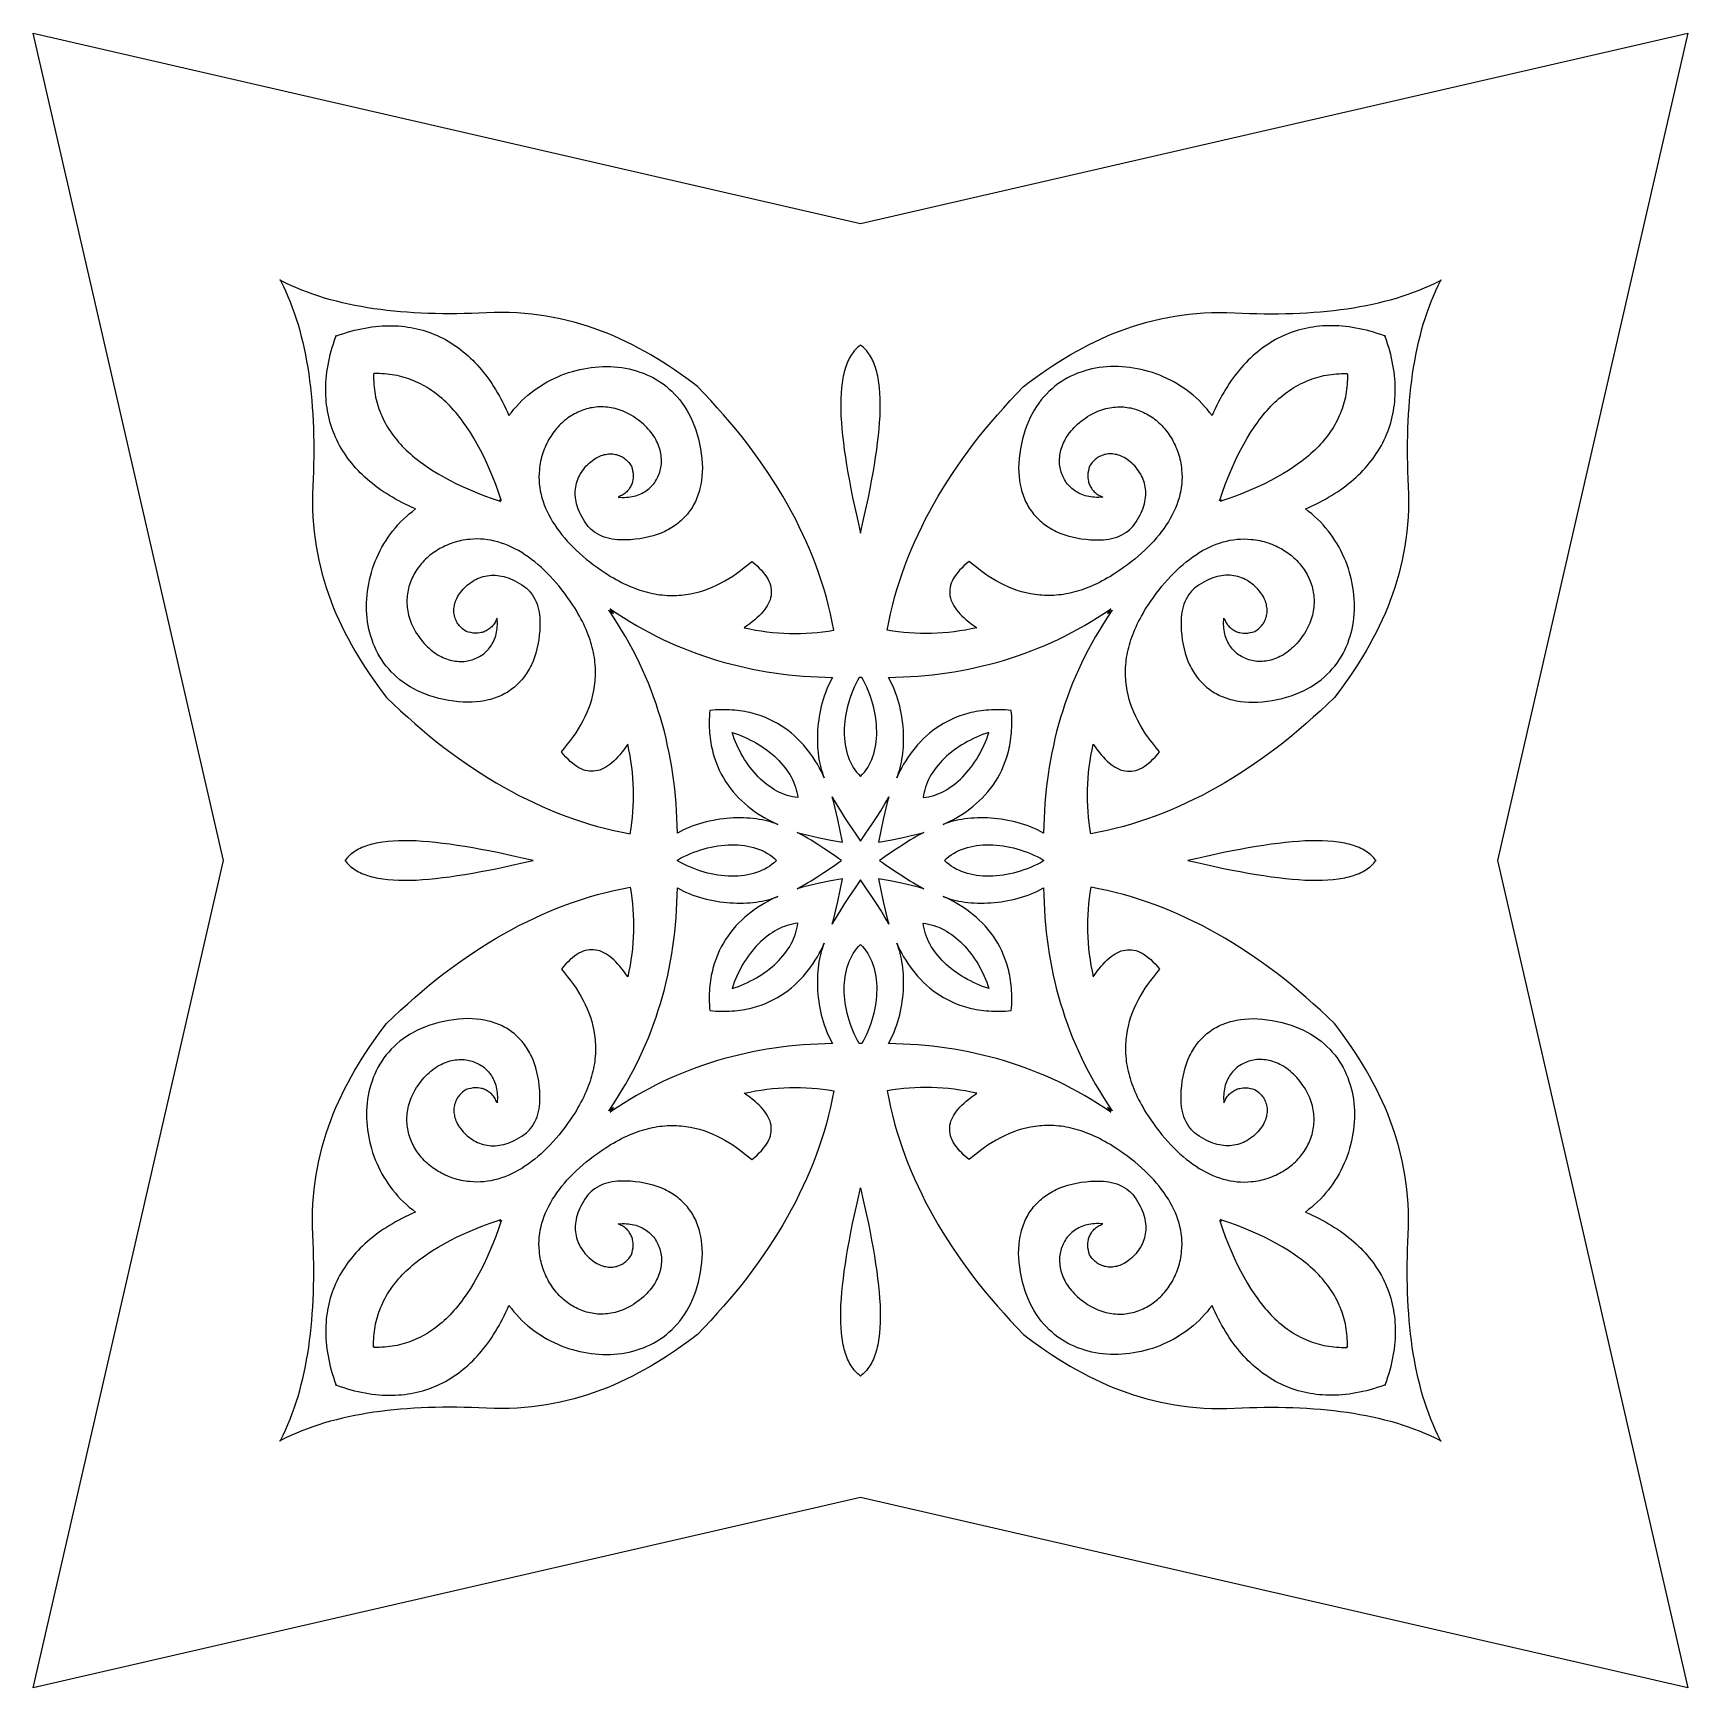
# Model space of a CAD drawing. Extents: x -159 to 159, y -159 to 159.
import ezdxf

# ---------------------------------------------------------------- set-up
doc = ezdxf.new("R2010")
doc.units = 0
doc.layers.add('LAYER_1', color=18, linetype='CONTINUOUS')

msp = doc.modelspace()

# ---------------------------------------------------------------- linework, layer by layer
at = {"layer": 'LAYER_1'}
for points in [[(159.1, -159.1), (0, -122.5), (-159.1, -159.1), (-122.5, 0), (-159.1, 159.1), (0, 122.5), (159.1, 159.1), (122.5, 0)], [(-111.6, 111.6), (-111.63, 111.61), (-111.54, 111.53), (-111.04, 110.53), (-110.56, 109.51), (-110.11, 108.48), (-109.68, 107.43), (-109.27, 106.36), (-108.88, 105.28), (-108.51, 104.18), (-108.16, 103.06), (-107.83, 101.92), (-107.53, 100.77), (-107.24, 99.61), (-106.98, 98.43), (-106.73, 97.23), (-106.5, 96.02), (-106.29, 94.79), (-106.1, 93.55), (-105.93, 92.29), (-105.77, 91.03), (-105.64, 89.74), (-105.52, 88.45), (-105.41, 87.14), (-105.33, 85.81), (-105.26, 84.48), (-105.2, 83.13), (-105.16, 81.77), (-105.14, 80.4), (-105.13, 79.02), (-105.14, 77.62), (-105.16, 76.21), (-105.19, 74.8), (-105.24, 73.37), (-105.31, 71.93), (-105.36, 70.43), (-105.38, 68.95), (-105.35, 67.49), (-105.29, 66.05), (-105.19, 64.62), (-105.06, 63.21), (-104.88, 61.82), (-104.68, 60.45), (-104.44, 59.08), (-104.16, 57.74), (-103.86, 56.41), (-103.52, 55.09), (-103.15, 53.79), (-102.75, 52.51), (-102.32, 51.23), (-101.86, 49.97), (-101.37, 48.73), (-100.86, 47.49), (-100.32, 46.27), (-99.75, 45.06), (-99.16, 43.86), (-98.54, 42.68), (-97.9, 41.5), (-97.23, 40.34), (-96.54, 39.19), (-95.84, 38.04), (-95.11, 36.91), (-94.36, 35.78), (-93.59, 34.67), (-92.8, 33.56), (-91.99, 32.46), (-91.17, 31.37), (-89.81, 30.06), (-88.44, 28.79), (-87.07, 27.54), (-85.69, 26.32), (-84.3, 25.13), (-82.91, 23.97), (-81.51, 22.85), (-80.1, 21.75), (-78.69, 20.69), (-77.27, 19.65), (-75.84, 18.65), (-74.41, 17.68), (-72.97, 16.74), (-71.53, 15.83), (-70.07, 14.96), (-68.61, 14.11), (-67.15, 13.3), (-65.67, 12.52), (-64.19, 11.78), (-62.7, 11.06), (-61.21, 10.38), (-59.71, 9.74), (-58.2, 9.12), (-56.68, 8.54), (-55.16, 8), (-53.63, 7.48), (-52.09, 7.01), (-50.54, 6.56), (-48.99, 6.15), (-47.43, 5.78), (-45.86, 5.43), (-44.28, 5.13), (-44.12, 6.19), (-43.98, 7.25), (-43.86, 8.31), (-43.77, 9.38), (-43.7, 10.45), (-43.66, 11.52), (-43.65, 12.6), (-43.66, 13.67), (-43.7, 14.75), (-43.77, 15.84), (-43.86, 16.92), (-43.98, 18.01), (-44.13, 19.1), (-44.31, 20.19), (-44.52, 21.28), (-44.76, 22.38), (-45.13, 21.83), (-45.51, 21.31), (-45.88, 20.81), (-46.26, 20.35), (-46.64, 19.91), (-47.02, 19.51), (-47.4, 19.13), (-47.79, 18.79), (-48.17, 18.48), (-48.56, 18.2), (-48.95, 17.95), (-49.33, 17.73), (-49.73, 17.55), (-50.12, 17.4), (-50.51, 17.29), (-50.91, 17.21), (-51.31, 17.16), (-51.71, 17.15), (-52.11, 17.17), (-52.51, 17.23), (-52.92, 17.33), (-53.32, 17.46), (-53.73, 17.63), (-54.14, 17.84), (-54.56, 18.08), (-54.97, 18.37), (-55.39, 18.69), (-55.81, 19.05), (-56.23, 19.46), (-56.65, 19.9), (-57.08, 20.38), (-57.5, 20.91), (-56.9, 21.62), (-56.31, 22.34), (-55.75, 23.07), (-55.21, 23.82), (-54.7, 24.57), (-54.21, 25.34), (-53.76, 26.11), (-53.33, 26.9), (-52.93, 27.69), (-52.57, 28.5), (-52.24, 29.32), (-51.94, 30.15), (-51.68, 30.99), (-51.46, 31.84), (-51.28, 32.7), (-51.13, 33.57), (-51.08, 34.01), (-51.03, 34.46), (-51, 34.9), (-50.97, 35.35), (-50.96, 35.8), (-50.95, 36.26), (-50.96, 36.72), (-50.98, 37.18), (-51.01, 37.64), (-51.06, 38.11), (-51.11, 38.58), (-51.18, 39.05), (-51.26, 39.52), (-51.35, 40), (-51.46, 40.48), (-51.57, 40.96), (-51.7, 41.45), (-51.85, 41.94), (-52, 42.43), (-52.17, 42.92), (-52.36, 43.42), (-52.55, 43.92), (-52.76, 44.43), (-52.99, 44.93), (-53.23, 45.44), (-53.48, 45.96), (-53.75, 46.47), (-54.03, 46.99), (-54.33, 47.51), (-54.64, 48.04), (-54.96, 48.56), (-55.31, 49.09), (-55.82, 49.86), (-56.34, 50.6), (-56.87, 51.33), (-57.41, 52.03), (-57.96, 52.72), (-58.52, 53.38), (-59.08, 54.03), (-59.66, 54.65), (-60.24, 55.25), (-60.83, 55.83), (-61.43, 56.38), (-62.03, 56.91), (-62.64, 57.42), (-63.26, 57.9), (-63.89, 58.36), (-64.52, 58.79), (-65.15, 59.2), (-65.79, 59.58), (-66.44, 59.93), (-67.09, 60.25), (-67.74, 60.54), (-68.4, 60.81), (-69.06, 61.04), (-69.73, 61.25), (-70.4, 61.43), (-71.07, 61.57), (-71.75, 61.68), (-72.42, 61.76), (-73.1, 61.81), (-73.79, 61.83), (-74.47, 61.81), (-75.15, 61.75), (-75.57, 61.71), (-75.98, 61.65), (-76.39, 61.58), (-76.79, 61.5), (-77.19, 61.41), (-77.58, 61.31), (-77.97, 61.2), (-78.36, 61.08), (-78.74, 60.95), (-79.11, 60.81), (-79.47, 60.66), (-79.84, 60.5), (-80.19, 60.33), (-80.54, 60.15), (-80.88, 59.97), (-81.21, 59.77), (-81.54, 59.57), (-81.86, 59.36), (-82.18, 59.14), (-82.48, 58.91), (-82.78, 58.68), (-83.07, 58.43), (-83.35, 58.18), (-83.63, 57.93), (-83.89, 57.66), (-84.15, 57.39), (-84.4, 57.12), (-84.63, 56.84), (-84.86, 56.55), (-85.08, 56.25), (-85.3, 55.95), (-85.5, 55.65), (-85.69, 55.34), (-85.87, 55.02), (-86.04, 54.7), (-86.2, 54.37), (-86.35, 54.04), (-86.48, 53.71), (-86.61, 53.37), (-86.73, 53.03), (-86.83, 52.68), (-86.92, 52.33), (-87, 51.98), (-87.07, 51.62), (-87.13, 51.26), (-87.17, 50.9), (-87.2, 50.54), (-87.22, 50.17), (-87.23, 49.8), (-87.22, 49.43), (-87.2, 49.06), (-87.17, 48.68), (-87.12, 48.3), (-87.05, 47.93), (-86.98, 47.55), (-86.89, 47.17), (-86.78, 46.79), (-86.66, 46.41), (-86.53, 46.03), (-86.38, 45.65), (-86.21, 45.26), (-86.03, 44.88), (-85.83, 44.5), (-85.62, 44.12), (-85.35, 43.68), (-85.08, 43.26), (-84.79, 42.85), (-84.5, 42.46), (-84.21, 42.1), (-83.9, 41.75), (-83.6, 41.41), (-83.28, 41.1), (-82.96, 40.8), (-82.64, 40.52), (-82.32, 40.26), (-81.99, 40.01), (-81.66, 39.79), (-81.32, 39.57), (-80.98, 39.38), (-80.64, 39.2), (-80.3, 39.04), (-79.96, 38.89), (-79.62, 38.76), (-79.27, 38.65), (-78.93, 38.55), (-78.59, 38.46), (-78.25, 38.39), (-77.91, 38.34), (-77.57, 38.3), (-77.23, 38.28), (-76.9, 38.27), (-76.57, 38.27), (-76.24, 38.29), (-75.92, 38.33), (-75.59, 38.37), (-75.28, 38.44), (-74.97, 38.51), (-74.66, 38.6), (-74.36, 38.7), (-74.07, 38.81), (-73.78, 38.94), (-73.5, 39.08), (-73.23, 39.23), (-72.96, 39.4), (-72.7, 39.57), (-72.45, 39.76), (-72.21, 39.96), (-71.98, 40.17), (-71.76, 40.4), (-71.54, 40.63), (-71.34, 40.88), (-71.15, 41.14), (-70.97, 41.41), (-70.8, 41.68), (-70.65, 41.97), (-70.5, 42.27), (-70.37, 42.58), (-70.25, 42.9), (-70.15, 43.23), (-70.06, 43.57), (-69.98, 43.92), (-69.92, 44.28), (-69.87, 44.65), (-69.84, 45.02), (-69.83, 45.41), (-69.83, 45.8), (-69.85, 46.2), (-69.88, 46.61), (-69.98, 46.37), (-70.09, 46.13), (-70.2, 45.91), (-70.33, 45.69), (-70.46, 45.49), (-70.6, 45.3), (-70.75, 45.12), (-70.9, 44.95), (-71.06, 44.8), (-71.23, 44.65), (-71.4, 44.52), (-71.58, 44.39), (-71.76, 44.28), (-71.95, 44.17), (-72.15, 44.08), (-72.35, 44), (-72.55, 43.93), (-72.75, 43.87), (-72.96, 43.82), (-73.18, 43.78), (-73.61, 43.73), (-74.05, 43.72), (-74.5, 43.74), (-74.95, 43.81), (-75.4, 43.92), (-75.85, 44.06), (-76.08, 44.21), (-76.3, 44.37), (-76.51, 44.54), (-76.71, 44.72), (-76.9, 44.9), (-77.08, 45.1), (-77.24, 45.3), (-77.4, 45.51), (-77.54, 45.72), (-77.66, 45.94), (-77.78, 46.17), (-77.88, 46.4), (-77.97, 46.64), (-78.04, 46.89), (-78.1, 47.14), (-78.15, 47.39), (-78.18, 47.65), (-78.2, 47.92), (-78.2, 48.18), (-78.18, 48.45), (-78.15, 48.73), (-78.1, 49), (-78.04, 49.28), (-77.96, 49.56), (-77.86, 49.85), (-77.74, 50.13), (-77.61, 50.41), (-77.46, 50.7), (-77.29, 50.99), (-77.1, 51.27), (-76.9, 51.56), (-76.67, 51.85), (-76.41, 52.15), (-76.14, 52.45), (-75.85, 52.73), (-75.56, 52.99), (-75.26, 53.23), (-74.95, 53.47), (-74.63, 53.68), (-74.31, 53.88), (-73.97, 54.06), (-73.63, 54.22), (-73.28, 54.37), (-72.92, 54.49), (-72.55, 54.6), (-72.18, 54.69), (-71.8, 54.76), (-71.42, 54.81), (-71.03, 54.84), (-70.63, 54.86), (-70.23, 54.85), (-69.83, 54.82), (-69.42, 54.76), (-69.01, 54.69), (-68.59, 54.6), (-68.17, 54.48), (-67.74, 54.34), (-67.31, 54.18), (-66.88, 53.99), (-66.45, 53.78), (-66.01, 53.55), (-65.58, 53.29), (-65.14, 53.01), (-64.7, 52.71), (-64.46, 52.53), (-64.24, 52.34), (-64.03, 52.15), (-63.83, 51.96), (-63.64, 51.76), (-63.47, 51.55), (-63.14, 51.12), (-62.85, 50.68), (-62.59, 50.22), (-62.37, 49.75), (-62.18, 49.26), (-62.03, 48.77), (-61.9, 48.27), (-61.8, 47.76), (-61.72, 47.25), (-61.67, 46.73), (-61.64, 46.22), (-61.63, 45.7), (-61.64, 45.19), (-61.68, 44.23), (-61.76, 43.31), (-61.88, 42.41), (-62.03, 41.54), (-62.21, 40.7), (-62.43, 39.89), (-62.68, 39.11), (-62.96, 38.36), (-63.28, 37.64), (-63.45, 37.29), (-63.63, 36.95), (-63.81, 36.62), (-64.01, 36.3), (-64.21, 35.98), (-64.42, 35.68), (-64.63, 35.38), (-64.85, 35.09), (-65.08, 34.81), (-65.32, 34.53), (-65.57, 34.27), (-65.82, 34.01), (-66.08, 33.76), (-66.35, 33.52), (-66.62, 33.29), (-66.9, 33.07), (-67.19, 32.85), (-67.48, 32.65), (-67.78, 32.45), (-68.09, 32.26), (-68.4, 32.08), (-68.72, 31.91), (-69.05, 31.75), (-69.38, 31.6), (-69.72, 31.45), (-70.07, 31.32), (-70.42, 31.19), (-70.78, 31.08), (-71.14, 30.97), (-71.51, 30.87), (-72.27, 30.71), (-73.05, 30.58), (-73.85, 30.48), (-74.68, 30.43), (-75.53, 30.42), (-76.39, 30.44), (-77.28, 30.5), (-78.19, 30.61), (-79.18, 30.76), (-80.13, 30.94), (-81.05, 31.15), (-81.94, 31.4), (-82.8, 31.67), (-83.62, 31.97), (-84.42, 32.29), (-85.19, 32.64), (-85.92, 33.02), (-86.62, 33.42), (-87.3, 33.84), (-87.94, 34.29), (-88.56, 34.76), (-89.14, 35.24), (-89.69, 35.75), (-90.22, 36.28), (-90.72, 36.83), (-91.19, 37.39), (-91.63, 37.97), (-92.04, 38.57), (-92.42, 39.18), (-92.78, 39.8), (-93.11, 40.44), (-93.41, 41.09), (-93.68, 41.75), (-93.93, 42.43), (-94.15, 43.11), (-94.35, 43.8), (-94.51, 44.5), (-94.66, 45.21), (-94.77, 45.92), (-94.86, 46.64), (-94.93, 47.37), (-94.97, 48.09), (-94.98, 48.83), (-94.97, 49.56), (-94.94, 50.29), (-94.88, 51.03), (-94.8, 51.76), (-94.69, 52.5), (-94.56, 53.23), (-94.41, 53.96), (-94.23, 54.69), (-94.03, 55.41), (-93.81, 56.12), (-93.57, 56.83), (-93.3, 57.54), (-93.01, 58.23), (-92.7, 58.92), (-92.36, 59.59), (-92.01, 60.26), (-91.63, 60.92), (-91.24, 61.56), (-90.82, 62.19), (-90.38, 62.81), (-89.92, 63.41), (-89.44, 63.99), (-88.95, 64.56), (-88.43, 65.12), (-87.89, 65.65), (-87.33, 66.17), (-86.76, 66.67), (-86.16, 67.14), (-85.55, 67.6), (-86.22, 67.89), (-86.88, 68.2), (-87.53, 68.51), (-88.17, 68.83), (-88.79, 69.16), (-89.4, 69.49), (-90, 69.84), (-90.59, 70.19), (-91.16, 70.55), (-91.73, 70.92), (-92.27, 71.29), (-92.81, 71.68), (-93.33, 72.07), (-93.84, 72.47), (-94.34, 72.87), (-94.82, 73.29), (-95.29, 73.71), (-95.75, 74.13), (-96.19, 74.57), (-96.62, 75.01), (-97.04, 75.46), (-97.44, 75.92), (-97.83, 76.38), (-98.2, 76.85), (-98.57, 77.33), (-98.91, 77.81), (-99.24, 78.31), (-99.56, 78.8), (-99.87, 79.31), (-100.16, 79.82), (-100.43, 80.34), (-100.69, 80.86), (-100.94, 81.39), (-101.17, 81.93), (-101.39, 82.48), (-101.59, 83.03), (-101.78, 83.58), (-101.95, 84.15), (-102.11, 84.71), (-102.25, 85.29), (-102.37, 85.87), (-102.49, 86.46), (-102.58, 87.05), (-102.66, 87.65), (-102.73, 88.25), (-102.77, 88.86), (-102.81, 89.48), (-102.83, 90.1), (-102.83, 90.73), (-102.81, 91.36), (-102.78, 92), (-102.74, 92.64), (-102.67, 93.29), (-102.59, 93.95), (-102.5, 94.61), (-102.39, 95.27), (-102.26, 95.94), (-102.11, 96.62), (-101.95, 97.3), (-101.77, 97.98), (-101.58, 98.67), (-101.36, 99.37), (-101.13, 100.07), (-100.89, 100.77), (-100.95, 100.84), (-100.95, 100.84), (-100.95, 100.84), (-100.92, 100.84), (-100.9, 100.84), (-100.89, 100.83), (-100.88, 100.84), (-100.86, 100.85), (-100.87, 100.87), (-100.87, 100.87), (-100.87, 100.87), (-100.85, 100.86), (-100.84, 100.88), (-100.83, 100.89), (-100.84, 100.9), (-100.84, 100.92), (-100.84, 100.95), (-100.84, 100.95), (-100.84, 100.95), (-100.77, 100.89), (-100.07, 101.13), (-99.37, 101.36), (-98.67, 101.58), (-97.98, 101.77), (-97.3, 101.95), (-96.62, 102.11), (-95.94, 102.26), (-95.27, 102.39), (-94.61, 102.5), (-93.95, 102.59), (-93.29, 102.67), (-92.64, 102.74), (-92, 102.78), (-91.36, 102.81), (-90.73, 102.83), (-90.1, 102.83), (-89.48, 102.81), (-88.86, 102.78), (-88.25, 102.73), (-87.65, 102.66), (-87.05, 102.58), (-86.46, 102.49), (-85.87, 102.37), (-85.29, 102.25), (-84.71, 102.11), (-84.15, 101.95), (-83.58, 101.78), (-83.03, 101.59), (-82.48, 101.39), (-81.93, 101.17), (-81.39, 100.94), (-80.86, 100.69), (-80.34, 100.43), (-79.82, 100.16), (-79.31, 99.87), (-78.8, 99.56), (-78.31, 99.25), (-77.81, 98.91), (-77.33, 98.57), (-76.85, 98.21), (-76.38, 97.83), (-75.92, 97.44), (-75.46, 97.04), (-75.01, 96.62), (-74.57, 96.19), (-74.13, 95.75), (-73.71, 95.29), (-73.29, 94.82), (-72.87, 94.34), (-72.47, 93.84), (-72.07, 93.33), (-71.68, 92.81), (-71.29, 92.28), (-70.92, 91.73), (-70.55, 91.17), (-70.19, 90.59), (-69.84, 90), (-69.49, 89.41), (-69.16, 88.79), (-68.83, 88.17), (-68.51, 87.53), (-68.2, 86.88), (-67.89, 86.22), (-67.6, 85.55), (-67.14, 86.16), (-66.67, 86.76), (-66.17, 87.33), (-65.65, 87.89), (-65.12, 88.43), (-64.56, 88.95), (-63.99, 89.45), (-63.41, 89.93), (-62.81, 90.38), (-62.19, 90.82), (-61.56, 91.24), (-60.92, 91.64), (-60.26, 92.01), (-59.59, 92.37), (-58.92, 92.7), (-58.23, 93.01), (-57.54, 93.3), (-56.83, 93.57), (-56.12, 93.81), (-55.41, 94.03), (-54.69, 94.23), (-53.96, 94.41), (-53.23, 94.56), (-52.5, 94.69), (-51.76, 94.8), (-51.03, 94.88), (-50.29, 94.94), (-49.56, 94.98), (-48.82, 94.98), (-48.09, 94.97), (-47.37, 94.93), (-46.64, 94.86), (-45.92, 94.77), (-45.21, 94.66), (-44.5, 94.52), (-43.8, 94.35), (-43.11, 94.15), (-42.43, 93.93), (-41.75, 93.69), (-41.09, 93.41), (-40.44, 93.11), (-39.8, 92.78), (-39.18, 92.42), (-38.57, 92.04), (-37.97, 91.63), (-37.39, 91.19), (-36.83, 90.72), (-36.28, 90.22), (-35.75, 89.7), (-35.24, 89.14), (-34.76, 88.56), (-34.29, 87.94), (-33.84, 87.3), (-33.42, 86.62), (-33.02, 85.92), (-32.64, 85.19), (-32.29, 84.42), (-31.97, 83.63), (-31.67, 82.8), (-31.4, 81.94), (-31.15, 81.05), (-30.94, 80.13), (-30.76, 79.18), (-30.61, 78.19), (-30.5, 77.28), (-30.44, 76.4), (-30.41, 75.53), (-30.43, 74.68), (-30.48, 73.85), (-30.58, 73.05), (-30.71, 72.27), (-30.87, 71.51), (-30.97, 71.14), (-31.08, 70.78), (-31.19, 70.42), (-31.32, 70.07), (-31.45, 69.72), (-31.6, 69.38), (-31.75, 69.05), (-31.91, 68.72), (-32.08, 68.4), (-32.26, 68.09), (-32.45, 67.78), (-32.65, 67.48), (-32.85, 67.19), (-33.07, 66.9), (-33.29, 66.62), (-33.52, 66.35), (-33.76, 66.08), (-34.01, 65.82), (-34.27, 65.57), (-34.53, 65.32), (-34.8, 65.09), (-35.09, 64.85), (-35.38, 64.63), (-35.68, 64.42), (-35.98, 64.21), (-36.3, 64.01), (-36.62, 63.81), (-36.95, 63.63), (-37.29, 63.45), (-37.64, 63.28), (-38.36, 62.97), (-39.1, 62.68), (-39.88, 62.43), (-40.69, 62.21), (-41.54, 62.03), (-42.41, 61.88), (-43.3, 61.76), (-44.23, 61.68), (-45.19, 61.64), (-45.7, 61.63), (-46.22, 61.64), (-46.73, 61.67), (-47.25, 61.72), (-47.76, 61.8), (-48.27, 61.9), (-48.77, 62.03), (-49.26, 62.18), (-49.75, 62.37), (-50.22, 62.59), (-50.68, 62.85), (-51.12, 63.14), (-51.55, 63.47), (-51.76, 63.65), (-51.96, 63.83), (-52.15, 64.03), (-52.34, 64.24), (-52.53, 64.47), (-52.71, 64.7), (-53.01, 65.14), (-53.29, 65.58), (-53.55, 66.01), (-53.78, 66.45), (-53.99, 66.88), (-54.18, 67.31), (-54.34, 67.74), (-54.48, 68.17), (-54.6, 68.59), (-54.69, 69.01), (-54.76, 69.42), (-54.82, 69.83), (-54.85, 70.24), (-54.86, 70.64), (-54.84, 71.03), (-54.81, 71.42), (-54.76, 71.8), (-54.69, 72.18), (-54.6, 72.55), (-54.49, 72.92), (-54.37, 73.28), (-54.22, 73.63), (-54.06, 73.97), (-53.88, 74.31), (-53.68, 74.63), (-53.47, 74.95), (-53.23, 75.26), (-52.99, 75.56), (-52.73, 75.86), (-52.45, 76.14), (-52.15, 76.41), (-51.85, 76.67), (-51.56, 76.9), (-51.27, 77.1), (-50.99, 77.29), (-50.7, 77.46), (-50.41, 77.61), (-50.13, 77.75), (-49.85, 77.86), (-49.56, 77.96), (-49.28, 78.04), (-49, 78.1), (-48.73, 78.15), (-48.45, 78.18), (-48.18, 78.2), (-47.92, 78.2), (-47.65, 78.18), (-47.39, 78.15), (-47.14, 78.1), (-46.89, 78.04), (-46.64, 77.97), (-46.4, 77.88), (-46.17, 77.78), (-45.94, 77.66), (-45.72, 77.54), (-45.5, 77.4), (-45.3, 77.24), (-45.1, 77.08), (-44.9, 76.9), (-44.72, 76.71), (-44.54, 76.51), (-44.37, 76.3), (-44.21, 76.08), (-44.06, 75.85), (-43.92, 75.4), (-43.81, 74.95), (-43.74, 74.5), (-43.71, 74.05), (-43.72, 73.61), (-43.78, 73.18), (-43.82, 72.96), (-43.87, 72.75), (-43.93, 72.55), (-44, 72.35), (-44.08, 72.15), (-44.17, 71.95), (-44.28, 71.76), (-44.39, 71.58), (-44.51, 71.4), (-44.65, 71.23), (-44.8, 71.06), (-44.95, 70.9), (-45.12, 70.75), (-45.3, 70.6), (-45.49, 70.46), (-45.69, 70.33), (-45.9, 70.2), (-46.13, 70.09), (-46.36, 69.98), (-46.61, 69.88), (-46.2, 69.85), (-45.8, 69.83), (-45.41, 69.83), (-45.02, 69.84), (-44.64, 69.87), (-44.28, 69.92), (-43.92, 69.98), (-43.57, 70.06), (-43.23, 70.15), (-42.9, 70.25), (-42.58, 70.37), (-42.27, 70.5), (-41.97, 70.65), (-41.68, 70.8), (-41.4, 70.97), (-41.14, 71.15), (-40.88, 71.34), (-40.63, 71.55), (-40.4, 71.76), (-40.17, 71.98), (-39.96, 72.21), (-39.76, 72.45), (-39.57, 72.7), (-39.4, 72.96), (-39.23, 73.23), (-39.08, 73.5), (-38.94, 73.78), (-38.81, 74.07), (-38.7, 74.36), (-38.6, 74.66), (-38.51, 74.97), (-38.43, 75.28), (-38.37, 75.6), (-38.33, 75.92), (-38.29, 76.24), (-38.27, 76.57), (-38.27, 76.9), (-38.28, 77.23), (-38.3, 77.57), (-38.34, 77.91), (-38.39, 78.25), (-38.46, 78.59), (-38.55, 78.93), (-38.64, 79.28), (-38.76, 79.62), (-38.89, 79.96), (-39.04, 80.3), (-39.2, 80.64), (-39.38, 80.98), (-39.57, 81.32), (-39.78, 81.66), (-40.01, 81.99), (-40.26, 82.32), (-40.52, 82.64), (-40.8, 82.97), (-41.1, 83.28), (-41.41, 83.6), (-41.74, 83.9), (-42.09, 84.21), (-42.46, 84.5), (-42.85, 84.79), (-43.26, 85.08), (-43.68, 85.35), (-44.12, 85.62), (-44.5, 85.83), (-44.88, 86.03), (-45.26, 86.21), (-45.64, 86.38), (-46.03, 86.53), (-46.41, 86.66), (-46.79, 86.78), (-47.17, 86.89), (-47.55, 86.98), (-47.93, 87.06), (-48.3, 87.12), (-48.68, 87.17), (-49.06, 87.2), (-49.43, 87.22), (-49.8, 87.23), (-50.17, 87.22), (-50.54, 87.21), (-50.9, 87.17), (-51.26, 87.13), (-51.62, 87.07), (-51.98, 87.01), (-52.33, 86.92), (-52.68, 86.83), (-53.03, 86.73), (-53.37, 86.61), (-53.71, 86.49), (-54.04, 86.35), (-54.37, 86.2), (-54.7, 86.04), (-55.02, 85.87), (-55.34, 85.69), (-55.65, 85.5), (-55.95, 85.3), (-56.25, 85.09), (-56.55, 84.86), (-56.84, 84.64), (-57.12, 84.4), (-57.39, 84.15), (-57.66, 83.89), (-57.93, 83.63), (-58.18, 83.35), (-58.43, 83.07), (-58.67, 82.78), (-58.91, 82.48), (-59.14, 82.18), (-59.36, 81.86), (-59.57, 81.54), (-59.77, 81.21), (-59.97, 80.88), (-60.15, 80.54), (-60.33, 80.19), (-60.5, 79.84), (-60.66, 79.48), (-60.81, 79.11), (-60.95, 78.74), (-61.08, 78.36), (-61.2, 77.97), (-61.31, 77.59), (-61.41, 77.19), (-61.5, 76.79), (-61.58, 76.39), (-61.65, 75.98), (-61.71, 75.57), (-61.75, 75.15), (-61.81, 74.47), (-61.83, 73.79), (-61.81, 73.1), (-61.76, 72.42), (-61.68, 71.75), (-61.57, 71.07), (-61.43, 70.4), (-61.25, 69.73), (-61.04, 69.06), (-60.81, 68.4), (-60.54, 67.74), (-60.25, 67.09), (-59.93, 66.44), (-59.57, 65.79), (-59.2, 65.15), (-58.79, 64.52), (-58.36, 63.89), (-57.9, 63.26), (-57.42, 62.65), (-56.91, 62.03), (-56.38, 61.43), (-55.83, 60.83), (-55.25, 60.24), (-54.65, 59.66), (-54.03, 59.09), (-53.38, 58.52), (-52.72, 57.96), (-52.03, 57.41), (-51.33, 56.87), (-50.6, 56.34), (-49.86, 55.82), (-49.09, 55.31), (-48.56, 54.97), (-48.04, 54.64), (-47.51, 54.33), (-46.99, 54.03), (-46.47, 53.75), (-45.96, 53.48), (-45.44, 53.23), (-44.93, 52.99), (-44.43, 52.76), (-43.92, 52.55), (-43.42, 52.36), (-42.92, 52.17), (-42.43, 52), (-41.94, 51.85), (-41.45, 51.7), (-40.96, 51.57), (-40.48, 51.46), (-40, 51.35), (-39.52, 51.26), (-39.05, 51.18), (-38.58, 51.11), (-38.11, 51.06), (-37.64, 51.01), (-37.18, 50.98), (-36.72, 50.96), (-36.26, 50.95), (-35.8, 50.96), (-35.35, 50.97), (-34.9, 51), (-34.46, 51.03), (-34.01, 51.08), (-33.57, 51.13), (-32.7, 51.28), (-31.84, 51.46), (-30.99, 51.68), (-30.15, 51.94), (-29.32, 52.24), (-28.5, 52.57), (-27.69, 52.93), (-26.9, 53.33), (-26.11, 53.76), (-25.34, 54.21), (-24.57, 54.7), (-23.82, 55.21), (-23.07, 55.75), (-22.34, 56.31), (-21.62, 56.9), (-20.91, 57.5), (-20.38, 57.08), (-19.9, 56.65), (-19.46, 56.23), (-19.05, 55.81), (-18.69, 55.39), (-18.37, 54.97), (-18.08, 54.56), (-17.84, 54.14), (-17.63, 53.73), (-17.46, 53.32), (-17.33, 52.92), (-17.23, 52.51), (-17.17, 52.11), (-17.15, 51.71), (-17.16, 51.31), (-17.2, 50.91), (-17.29, 50.51), (-17.4, 50.12), (-17.55, 49.73), (-17.73, 49.34), (-17.95, 48.95), (-18.2, 48.56), (-18.48, 48.17), (-18.79, 47.79), (-19.13, 47.4), (-19.51, 47.02), (-19.91, 46.64), (-20.35, 46.26), (-20.81, 45.89), (-21.31, 45.51), (-21.83, 45.13), (-22.38, 44.76), (-21.28, 44.52), (-20.19, 44.31), (-19.1, 44.13), (-18.01, 43.98), (-16.92, 43.86), (-15.83, 43.77), (-14.75, 43.7), (-13.67, 43.66), (-12.6, 43.65), (-11.52, 43.66), (-10.45, 43.7), (-9.38, 43.77), (-8.31, 43.86), (-7.25, 43.98), (-6.19, 44.12), (-5.13, 44.29), (-5.43, 45.86), (-5.78, 47.43), (-6.15, 48.99), (-6.56, 50.54), (-7.01, 52.09), (-7.48, 53.63), (-8, 55.16), (-8.54, 56.68), (-9.12, 58.2), (-9.74, 59.71), (-10.38, 61.21), (-11.06, 62.71), (-11.78, 64.19), (-12.52, 65.67), (-13.3, 67.15), (-14.11, 68.61), (-14.96, 70.07), (-15.83, 71.53), (-16.74, 72.97), (-17.68, 74.41), (-18.65, 75.85), (-19.65, 77.27), (-20.68, 78.69), (-21.75, 80.1), (-22.85, 81.51), (-23.97, 82.91), (-25.13, 84.3), (-26.32, 85.69), (-27.54, 87.07), (-28.79, 88.44), (-30.06, 89.81), (-31.37, 91.17), (-32.46, 91.99), (-33.56, 92.8), (-34.67, 93.59), (-35.78, 94.36), (-36.91, 95.11), (-38.04, 95.84), (-39.19, 96.54), (-40.34, 97.23), (-41.5, 97.9), (-42.68, 98.54), (-43.86, 99.16), (-45.06, 99.75), (-46.27, 100.32), (-47.49, 100.86), (-48.73, 101.37), (-49.97, 101.86), (-51.23, 102.32), (-52.51, 102.75), (-53.79, 103.15), (-55.09, 103.52), (-56.41, 103.86), (-57.74, 104.16), (-59.08, 104.44), (-60.44, 104.68), (-61.82, 104.89), (-63.21, 105.06), (-64.62, 105.19), (-66.05, 105.29), (-67.49, 105.35), (-68.95, 105.38), (-70.43, 105.36), (-71.93, 105.31), (-73.37, 105.24), (-74.8, 105.19), (-76.21, 105.16), (-77.62, 105.14), (-79.02, 105.13), (-80.4, 105.14), (-81.77, 105.16), (-83.13, 105.2), (-84.48, 105.26), (-85.81, 105.33), (-87.14, 105.41), (-88.45, 105.52), (-89.74, 105.64), (-91.03, 105.77), (-92.29, 105.93), (-93.55, 106.1), (-94.79, 106.29), (-96.02, 106.5), (-97.23, 106.73), (-98.43, 106.98), (-99.61, 107.24), (-100.77, 107.53), (-101.92, 107.84), (-103.06, 108.16), (-104.18, 108.51), (-105.28, 108.88), (-106.36, 109.27), (-107.43, 109.68), (-108.48, 110.11), (-109.51, 110.56), (-110.53, 111.04), (-111.53, 111.54), (-111.61, 111.63)], [(111.6, 111.6), (111.63, 111.61), (111.54, 111.53), (111.04, 110.53), (110.56, 109.51), (110.11, 108.48), (109.68, 107.43), (109.27, 106.36), (108.88, 105.28), (108.51, 104.18), (108.16, 103.06), (107.83, 101.92), (107.53, 100.77), (107.24, 99.61), (106.98, 98.43), (106.73, 97.23), (106.5, 96.02), (106.29, 94.79), (106.1, 93.55), (105.93, 92.29), (105.77, 91.03), (105.64, 89.74), (105.52, 88.45), (105.41, 87.14), (105.33, 85.81), (105.26, 84.48), (105.2, 83.13), (105.16, 81.77), (105.14, 80.4), (105.13, 79.02), (105.14, 77.62), (105.16, 76.21), (105.19, 74.8), (105.24, 73.37), (105.31, 71.93), (105.36, 70.43), (105.38, 68.95), (105.35, 67.49), (105.29, 66.05), (105.19, 64.62), (105.06, 63.21), (104.88, 61.82), (104.68, 60.45), (104.44, 59.08), (104.16, 57.74), (103.86, 56.41), (103.52, 55.09), (103.15, 53.79), (102.75, 52.51), (102.32, 51.23), (101.86, 49.97), (101.37, 48.73), (100.86, 47.49), (100.32, 46.27), (99.75, 45.06), (99.16, 43.86), (98.54, 42.68), (97.9, 41.5), (97.23, 40.34), (96.54, 39.19), (95.84, 38.04), (95.11, 36.91), (94.36, 35.78), (93.59, 34.67), (92.8, 33.56), (91.99, 32.46), (91.17, 31.37), (89.81, 30.06), (88.44, 28.79), (87.07, 27.54), (85.69, 26.32), (84.3, 25.13), (82.91, 23.97), (81.51, 22.85), (80.1, 21.75), (78.69, 20.69), (77.27, 19.65), (75.84, 18.65), (74.41, 17.68), (72.97, 16.74), (71.53, 15.83), (70.07, 14.96), (68.61, 14.11), (67.15, 13.3), (65.67, 12.52), (64.19, 11.78), (62.7, 11.06), (61.21, 10.38), (59.71, 9.74), (58.2, 9.12), (56.68, 8.54), (55.16, 8), (53.63, 7.48), (52.09, 7.01), (50.54, 6.56), (48.99, 6.15), (47.43, 5.78), (45.86, 5.43), (44.28, 5.13), (44.12, 6.19), (43.98, 7.25), (43.86, 8.31), (43.77, 9.38), (43.7, 10.45), (43.66, 11.52), (43.65, 12.6), (43.66, 13.67), (43.7, 14.75), (43.77, 15.84), (43.86, 16.92), (43.98, 18.01), (44.13, 19.1), (44.31, 20.19), (44.52, 21.28), (44.76, 22.38), (45.13, 21.83), (45.51, 21.31), (45.88, 20.81), (46.26, 20.35), (46.64, 19.91), (47.02, 19.51), (47.4, 19.13), (47.79, 18.79), (48.17, 18.48), (48.56, 18.2), (48.95, 17.95), (49.33, 17.73), (49.73, 17.55), (50.12, 17.4), (50.51, 17.29), (50.91, 17.21), (51.31, 17.16), (51.71, 17.15), (52.11, 17.17), (52.51, 17.23), (52.92, 17.33), (53.32, 17.46), (53.73, 17.63), (54.14, 17.84), (54.56, 18.08), (54.97, 18.37), (55.39, 18.69), (55.81, 19.05), (56.23, 19.46), (56.65, 19.9), (57.08, 20.38), (57.5, 20.91), (56.9, 21.62), (56.31, 22.34), (55.75, 23.07), (55.21, 23.82), (54.7, 24.57), (54.21, 25.34), (53.76, 26.11), (53.33, 26.9), (52.93, 27.69), (52.57, 28.5), (52.24, 29.32), (51.94, 30.15), (51.68, 30.99), (51.46, 31.84), (51.28, 32.7), (51.13, 33.57), (51.08, 34.01), (51.03, 34.46), (51, 34.9), (50.97, 35.35), (50.96, 35.8), (50.95, 36.26), (50.96, 36.72), (50.98, 37.18), (51.01, 37.64), (51.06, 38.11), (51.11, 38.58), (51.18, 39.05), (51.26, 39.52), (51.35, 40), (51.46, 40.48), (51.57, 40.96), (51.7, 41.45), (51.85, 41.94), (52, 42.43), (52.17, 42.92), (52.36, 43.42), (52.55, 43.92), (52.76, 44.43), (52.99, 44.93), (53.23, 45.44), (53.48, 45.96), (53.75, 46.47), (54.03, 46.99), (54.33, 47.51), (54.64, 48.04), (54.96, 48.56), (55.31, 49.09), (55.82, 49.86), (56.34, 50.6), (56.87, 51.33), (57.41, 52.03), (57.96, 52.72), (58.52, 53.38), (59.08, 54.03), (59.66, 54.65), (60.24, 55.25), (60.83, 55.83), (61.43, 56.38), (62.03, 56.91), (62.64, 57.42), (63.26, 57.9), (63.89, 58.36), (64.52, 58.79), (65.15, 59.2), (65.79, 59.58), (66.44, 59.93), (67.09, 60.25), (67.74, 60.54), (68.4, 60.81), (69.06, 61.04), (69.73, 61.25), (70.4, 61.43), (71.07, 61.57), (71.75, 61.68), (72.42, 61.76), (73.1, 61.81), (73.79, 61.83), (74.47, 61.81), (75.15, 61.75), (75.57, 61.71), (75.98, 61.65), (76.39, 61.58), (76.79, 61.5), (77.19, 61.41), (77.58, 61.31), (77.97, 61.2), (78.36, 61.08), (78.74, 60.95), (79.11, 60.81), (79.47, 60.66), (79.84, 60.5), (80.19, 60.33), (80.54, 60.15), (80.88, 59.97), (81.21, 59.77), (81.54, 59.57), (81.86, 59.36), (82.18, 59.14), (82.48, 58.91), (82.78, 58.68), (83.07, 58.43), (83.35, 58.18), (83.63, 57.93), (83.89, 57.66), (84.15, 57.39), (84.4, 57.12), (84.63, 56.84), (84.86, 56.55), (85.08, 56.25), (85.3, 55.95), (85.5, 55.65), (85.69, 55.34), (85.87, 55.02), (86.04, 54.7), (86.2, 54.37), (86.35, 54.04), (86.48, 53.71), (86.61, 53.37), (86.73, 53.03), (86.83, 52.68), (86.92, 52.33), (87, 51.98), (87.07, 51.62), (87.13, 51.26), (87.17, 50.9), (87.2, 50.54), (87.22, 50.17), (87.23, 49.8), (87.22, 49.43), (87.2, 49.06), (87.17, 48.68), (87.12, 48.3), (87.05, 47.93), (86.98, 47.55), (86.89, 47.17), (86.78, 46.79), (86.66, 46.41), (86.53, 46.03), (86.38, 45.65), (86.21, 45.26), (86.03, 44.88), (85.83, 44.5), (85.62, 44.12), (85.35, 43.68), (85.08, 43.26), (84.79, 42.85), (84.5, 42.46), (84.21, 42.1), (83.9, 41.75), (83.6, 41.41), (83.28, 41.1), (82.96, 40.8), (82.64, 40.52), (82.32, 40.26), (81.99, 40.01), (81.66, 39.79), (81.32, 39.57), (80.98, 39.38), (80.64, 39.2), (80.3, 39.04), (79.96, 38.89), (79.62, 38.76), (79.27, 38.65), (78.93, 38.55), (78.59, 38.46), (78.25, 38.39), (77.91, 38.34), (77.57, 38.3), (77.23, 38.28), (76.9, 38.27), (76.57, 38.27), (76.24, 38.29), (75.92, 38.33), (75.59, 38.37), (75.28, 38.44), (74.97, 38.51), (74.66, 38.6), (74.36, 38.7), (74.07, 38.81), (73.78, 38.94), (73.5, 39.08), (73.23, 39.23), (72.96, 39.4), (72.7, 39.57), (72.45, 39.76), (72.21, 39.96), (71.98, 40.17), (71.76, 40.4), (71.54, 40.63), (71.34, 40.88), (71.15, 41.14), (70.97, 41.41), (70.8, 41.68), (70.65, 41.97), (70.5, 42.27), (70.37, 42.58), (70.25, 42.9), (70.15, 43.23), (70.06, 43.57), (69.98, 43.92), (69.92, 44.28), (69.87, 44.65), (69.84, 45.02), (69.83, 45.41), (69.83, 45.8), (69.85, 46.2), (69.88, 46.61), (69.98, 46.37), (70.09, 46.13), (70.2, 45.91), (70.33, 45.69), (70.46, 45.49), (70.6, 45.3), (70.75, 45.12), (70.9, 44.95), (71.06, 44.8), (71.23, 44.65), (71.4, 44.52), (71.58, 44.39), (71.76, 44.28), (71.95, 44.17), (72.15, 44.08), (72.35, 44), (72.55, 43.93), (72.75, 43.87), (72.96, 43.82), (73.18, 43.78), (73.61, 43.73), (74.05, 43.72), (74.5, 43.74), (74.95, 43.81), (75.4, 43.92), (75.85, 44.06), (76.08, 44.21), (76.3, 44.37), (76.51, 44.54), (76.71, 44.72), (76.9, 44.9), (77.08, 45.1), (77.24, 45.3), (77.4, 45.51), (77.54, 45.72), (77.66, 45.94), (77.78, 46.17), (77.88, 46.4), (77.97, 46.64), (78.04, 46.89), (78.1, 47.14), (78.15, 47.39), (78.18, 47.65), (78.2, 47.92), (78.2, 48.18), (78.18, 48.45), (78.15, 48.73), (78.1, 49), (78.04, 49.28), (77.96, 49.56), (77.86, 49.85), (77.74, 50.13), (77.61, 50.41), (77.46, 50.7), (77.29, 50.99), (77.1, 51.27), (76.9, 51.56), (76.67, 51.85), (76.41, 52.15), (76.14, 52.45), (75.85, 52.73), (75.56, 52.99), (75.26, 53.23), (74.95, 53.47), (74.63, 53.68), (74.31, 53.88), (73.97, 54.06), (73.63, 54.22), (73.28, 54.37), (72.92, 54.49), (72.55, 54.6), (72.18, 54.69), (71.8, 54.76), (71.42, 54.81), (71.03, 54.84), (70.63, 54.86), (70.23, 54.85), (69.83, 54.82), (69.42, 54.76), (69.01, 54.69), (68.59, 54.6), (68.17, 54.48), (67.74, 54.34), (67.31, 54.18), (66.88, 53.99), (66.45, 53.78), (66.01, 53.55), (65.58, 53.29), (65.14, 53.01), (64.7, 52.71), (64.46, 52.53), (64.24, 52.34), (64.03, 52.15), (63.83, 51.96), (63.64, 51.76), (63.47, 51.55), (63.14, 51.12), (62.85, 50.68), (62.59, 50.22), (62.37, 49.75), (62.18, 49.26), (62.03, 48.77), (61.9, 48.27), (61.8, 47.76), (61.72, 47.25), (61.67, 46.73), (61.64, 46.22), (61.63, 45.7), (61.64, 45.19), (61.68, 44.23), (61.76, 43.31), (61.88, 42.41), (62.03, 41.54), (62.21, 40.7), (62.43, 39.89), (62.68, 39.11), (62.96, 38.36), (63.28, 37.64), (63.45, 37.29), (63.63, 36.95), (63.81, 36.62), (64.01, 36.3), (64.21, 35.98), (64.42, 35.68), (64.63, 35.38), (64.85, 35.09), (65.08, 34.81), (65.32, 34.53), (65.57, 34.27), (65.82, 34.01), (66.08, 33.76), (66.35, 33.52), (66.62, 33.29), (66.9, 33.07), (67.19, 32.85), (67.48, 32.65), (67.78, 32.45), (68.09, 32.26), (68.4, 32.08), (68.72, 31.91), (69.05, 31.75), (69.38, 31.6), (69.72, 31.45), (70.07, 31.32), (70.42, 31.19), (70.78, 31.08), (71.14, 30.97), (71.51, 30.87), (72.27, 30.71), (73.05, 30.58), (73.85, 30.48), (74.68, 30.43), (75.53, 30.42), (76.39, 30.44), (77.28, 30.5), (78.19, 30.61), (79.18, 30.76), (80.13, 30.94), (81.05, 31.15), (81.94, 31.4), (82.8, 31.67), (83.62, 31.97), (84.42, 32.29), (85.19, 32.64), (85.92, 33.02), (86.62, 33.42), (87.3, 33.84), (87.94, 34.29), (88.56, 34.76), (89.14, 35.24), (89.69, 35.75), (90.22, 36.28), (90.72, 36.83), (91.19, 37.39), (91.63, 37.97), (92.04, 38.57), (92.42, 39.18), (92.78, 39.8), (93.11, 40.44), (93.41, 41.09), (93.68, 41.75), (93.93, 42.43), (94.15, 43.11), (94.35, 43.8), (94.51, 44.5), (94.66, 45.21), (94.77, 45.92), (94.86, 46.64), (94.93, 47.37), (94.97, 48.09), (94.98, 48.83), (94.97, 49.56), (94.94, 50.29), (94.88, 51.03), (94.8, 51.76), (94.69, 52.5), (94.56, 53.23), (94.41, 53.96), (94.23, 54.69), (94.03, 55.41), (93.81, 56.12), (93.57, 56.83), (93.3, 57.54), (93.01, 58.23), (92.7, 58.92), (92.36, 59.59), (92.01, 60.26), (91.63, 60.92), (91.24, 61.56), (90.82, 62.19), (90.38, 62.81), (89.92, 63.41), (89.44, 63.99), (88.95, 64.56), (88.43, 65.12), (87.89, 65.65), (87.33, 66.17), (86.76, 66.67), (86.16, 67.14), (85.55, 67.6), (86.22, 67.89), (86.88, 68.2), (87.53, 68.51), (88.17, 68.83), (88.79, 69.16), (89.4, 69.49), (90, 69.84), (90.59, 70.19), (91.16, 70.55), (91.73, 70.92), (92.27, 71.29), (92.81, 71.68), (93.33, 72.07), (93.84, 72.47), (94.34, 72.87), (94.82, 73.29), (95.29, 73.71), (95.75, 74.13), (96.19, 74.57), (96.62, 75.01), (97.04, 75.46), (97.44, 75.92), (97.83, 76.38), (98.2, 76.85), (98.57, 77.33), (98.91, 77.81), (99.24, 78.31), (99.56, 78.8), (99.87, 79.31), (100.16, 79.82), (100.43, 80.34), (100.69, 80.86), (100.94, 81.39), (101.17, 81.93), (101.39, 82.48), (101.59, 83.03), (101.78, 83.58), (101.95, 84.15), (102.11, 84.71), (102.25, 85.29), (102.37, 85.87), (102.49, 86.46), (102.58, 87.05), (102.66, 87.65), (102.73, 88.25), (102.77, 88.86), (102.81, 89.48), (102.83, 90.1), (102.83, 90.73), (102.81, 91.36), (102.78, 92), (102.74, 92.64), (102.67, 93.29), (102.59, 93.95), (102.5, 94.61), (102.39, 95.27), (102.26, 95.94), (102.11, 96.62), (101.95, 97.3), (101.77, 97.98), (101.58, 98.67), (101.36, 99.37), (101.13, 100.07), (100.89, 100.77), (100.95, 100.84), (100.95, 100.84), (100.95, 100.84), (100.92, 100.84), (100.9, 100.84), (100.89, 100.83), (100.88, 100.84), (100.86, 100.85), (100.87, 100.87), (100.87, 100.87), (100.87, 100.87), (100.85, 100.86), (100.84, 100.88), (100.83, 100.89), (100.84, 100.9), (100.84, 100.92), (100.84, 100.95), (100.84, 100.95), (100.84, 100.95), (100.77, 100.89), (100.07, 101.13), (99.37, 101.36), (98.67, 101.58), (97.98, 101.77), (97.3, 101.95), (96.62, 102.11), (95.94, 102.26), (95.27, 102.39), (94.61, 102.5), (93.95, 102.59), (93.29, 102.67), (92.64, 102.74), (92, 102.78), (91.36, 102.81), (90.73, 102.83), (90.1, 102.83), (89.48, 102.81), (88.86, 102.78), (88.25, 102.73), (87.65, 102.66), (87.05, 102.58), (86.46, 102.49), (85.87, 102.37), (85.29, 102.25), (84.71, 102.11), (84.15, 101.95), (83.58, 101.78), (83.03, 101.59), (82.48, 101.39), (81.93, 101.17), (81.39, 100.94), (80.86, 100.69), (80.34, 100.43), (79.82, 100.16), (79.31, 99.87), (78.8, 99.56), (78.31, 99.25), (77.81, 98.91), (77.33, 98.57), (76.85, 98.21), (76.38, 97.83), (75.92, 97.44), (75.46, 97.04), (75.01, 96.62), (74.57, 96.19), (74.13, 95.75), (73.71, 95.29), (73.29, 94.82), (72.87, 94.34), (72.47, 93.84), (72.07, 93.33), (71.68, 92.81), (71.29, 92.28), (70.92, 91.73), (70.55, 91.17), (70.19, 90.59), (69.84, 90), (69.49, 89.41), (69.16, 88.79), (68.83, 88.17), (68.51, 87.53), (68.2, 86.88), (67.89, 86.22), (67.6, 85.55), (67.14, 86.16), (66.67, 86.76), (66.17, 87.33), (65.65, 87.89), (65.12, 88.43), (64.56, 88.95), (63.99, 89.45), (63.41, 89.93), (62.81, 90.38), (62.19, 90.82), (61.56, 91.24), (60.92, 91.64), (60.26, 92.01), (59.59, 92.37), (58.92, 92.7), (58.23, 93.01), (57.54, 93.3), (56.83, 93.57), (56.12, 93.81), (55.41, 94.03), (54.69, 94.23), (53.96, 94.41), (53.23, 94.56), (52.5, 94.69), (51.76, 94.8), (51.03, 94.88), (50.29, 94.94), (49.56, 94.98), (48.82, 94.98), (48.09, 94.97), (47.37, 94.93), (46.64, 94.86), (45.92, 94.77), (45.21, 94.66), (44.5, 94.52), (43.8, 94.35), (43.11, 94.15), (42.43, 93.93), (41.75, 93.69), (41.09, 93.41), (40.44, 93.11), (39.8, 92.78), (39.18, 92.42), (38.57, 92.04), (37.97, 91.63), (37.39, 91.19), (36.83, 90.72), (36.28, 90.22), (35.75, 89.7), (35.24, 89.14), (34.76, 88.56), (34.29, 87.94), (33.84, 87.3), (33.42, 86.62), (33.02, 85.92), (32.64, 85.19), (32.29, 84.42), (31.97, 83.63), (31.67, 82.8), (31.4, 81.94), (31.15, 81.05), (30.94, 80.13), (30.76, 79.18), (30.61, 78.19), (30.5, 77.28), (30.44, 76.4), (30.41, 75.53), (30.43, 74.68), (30.48, 73.85), (30.58, 73.05), (30.71, 72.27), (30.87, 71.51), (30.97, 71.14), (31.08, 70.78), (31.19, 70.42), (31.32, 70.07), (31.45, 69.72), (31.6, 69.38), (31.75, 69.05), (31.91, 68.72), (32.08, 68.4), (32.26, 68.09), (32.45, 67.78), (32.65, 67.48), (32.85, 67.19), (33.07, 66.9), (33.29, 66.62), (33.52, 66.35), (33.76, 66.08), (34.01, 65.82), (34.27, 65.57), (34.53, 65.32), (34.8, 65.09), (35.09, 64.85), (35.38, 64.63), (35.68, 64.42), (35.98, 64.21), (36.3, 64.01), (36.62, 63.81), (36.95, 63.63), (37.29, 63.45), (37.64, 63.28), (38.36, 62.97), (39.1, 62.68), (39.88, 62.43), (40.69, 62.21), (41.54, 62.03), (42.41, 61.88), (43.3, 61.76), (44.23, 61.68), (45.19, 61.64), (45.7, 61.63), (46.22, 61.64), (46.73, 61.67), (47.25, 61.72), (47.76, 61.8), (48.27, 61.9), (48.77, 62.03), (49.26, 62.18), (49.75, 62.37), (50.22, 62.59), (50.68, 62.85), (51.12, 63.14), (51.55, 63.47), (51.76, 63.65), (51.96, 63.83), (52.15, 64.03), (52.34, 64.24), (52.53, 64.47), (52.71, 64.7), (53.01, 65.14), (53.29, 65.58), (53.55, 66.01), (53.78, 66.45), (53.99, 66.88), (54.18, 67.31), (54.34, 67.74), (54.48, 68.17), (54.6, 68.59), (54.69, 69.01), (54.76, 69.42), (54.82, 69.83), (54.85, 70.24), (54.86, 70.64), (54.84, 71.03), (54.81, 71.42), (54.76, 71.8), (54.69, 72.18), (54.6, 72.55), (54.49, 72.92), (54.37, 73.28), (54.22, 73.63), (54.06, 73.97), (53.88, 74.31), (53.68, 74.63), (53.47, 74.95), (53.23, 75.26), (52.99, 75.56), (52.73, 75.86), (52.45, 76.14), (52.15, 76.41), (51.85, 76.67), (51.56, 76.9), (51.27, 77.1), (50.99, 77.29), (50.7, 77.46), (50.41, 77.61), (50.13, 77.75), (49.85, 77.86), (49.56, 77.96), (49.28, 78.04), (49, 78.1), (48.73, 78.15), (48.45, 78.18), (48.18, 78.2), (47.92, 78.2), (47.65, 78.18), (47.39, 78.15), (47.14, 78.1), (46.89, 78.04), (46.64, 77.97), (46.4, 77.88), (46.17, 77.78), (45.94, 77.66), (45.72, 77.54), (45.5, 77.4), (45.3, 77.24), (45.1, 77.08), (44.9, 76.9), (44.72, 76.71), (44.54, 76.51), (44.37, 76.3), (44.21, 76.08), (44.06, 75.85), (43.92, 75.4), (43.81, 74.95), (43.74, 74.5), (43.71, 74.05), (43.72, 73.61), (43.78, 73.18), (43.82, 72.96), (43.87, 72.75), (43.93, 72.55), (44, 72.35), (44.08, 72.15), (44.17, 71.95), (44.28, 71.76), (44.39, 71.58), (44.51, 71.4), (44.65, 71.23), (44.8, 71.06), (44.95, 70.9), (45.12, 70.75), (45.3, 70.6), (45.49, 70.46), (45.69, 70.33), (45.9, 70.2), (46.13, 70.09), (46.36, 69.98), (46.61, 69.88), (46.2, 69.85), (45.8, 69.83), (45.41, 69.83), (45.02, 69.84), (44.64, 69.87), (44.28, 69.92), (43.92, 69.98), (43.57, 70.06), (43.23, 70.15), (42.9, 70.25), (42.58, 70.37), (42.27, 70.5), (41.97, 70.65), (41.68, 70.8), (41.4, 70.97), (41.14, 71.15), (40.88, 71.34), (40.63, 71.55), (40.4, 71.76), (40.17, 71.98), (39.96, 72.21), (39.76, 72.45), (39.57, 72.7), (39.4, 72.96), (39.23, 73.23), (39.08, 73.5), (38.94, 73.78), (38.81, 74.07), (38.7, 74.36), (38.6, 74.66), (38.51, 74.97), (38.43, 75.28), (38.37, 75.6), (38.33, 75.92), (38.29, 76.24), (38.27, 76.57), (38.27, 76.9), (38.28, 77.23), (38.3, 77.57), (38.34, 77.91), (38.39, 78.25), (38.46, 78.59), (38.55, 78.93), (38.64, 79.28), (38.76, 79.62), (38.89, 79.96), (39.04, 80.3), (39.2, 80.64), (39.38, 80.98), (39.57, 81.32), (39.78, 81.66), (40.01, 81.99), (40.26, 82.32), (40.52, 82.64), (40.8, 82.97), (41.1, 83.28), (41.41, 83.6), (41.74, 83.9), (42.09, 84.21), (42.46, 84.5), (42.85, 84.79), (43.26, 85.08), (43.68, 85.35), (44.12, 85.62), (44.5, 85.83), (44.88, 86.03), (45.26, 86.21), (45.64, 86.38), (46.03, 86.53), (46.41, 86.66), (46.79, 86.78), (47.17, 86.89), (47.55, 86.98), (47.93, 87.06), (48.3, 87.12), (48.68, 87.17), (49.06, 87.2), (49.43, 87.22), (49.8, 87.23), (50.17, 87.22), (50.54, 87.21), (50.9, 87.17), (51.26, 87.13), (51.62, 87.07), (51.98, 87.01), (52.33, 86.92), (52.68, 86.83), (53.03, 86.73), (53.37, 86.61), (53.71, 86.49), (54.04, 86.35), (54.37, 86.2), (54.7, 86.04), (55.02, 85.87), (55.34, 85.69), (55.65, 85.5), (55.95, 85.3), (56.25, 85.09), (56.55, 84.86), (56.84, 84.64), (57.12, 84.4), (57.39, 84.15), (57.66, 83.89), (57.93, 83.63), (58.18, 83.35), (58.43, 83.07), (58.67, 82.78), (58.91, 82.48), (59.14, 82.18), (59.36, 81.86), (59.57, 81.54), (59.77, 81.21), (59.97, 80.88), (60.15, 80.54), (60.33, 80.19), (60.5, 79.84), (60.66, 79.48), (60.81, 79.11), (60.95, 78.74), (61.08, 78.36), (61.2, 77.97), (61.31, 77.59), (61.41, 77.19), (61.5, 76.79), (61.58, 76.39), (61.65, 75.98), (61.71, 75.57), (61.75, 75.15), (61.81, 74.47), (61.83, 73.79), (61.81, 73.1), (61.76, 72.42), (61.68, 71.75), (61.57, 71.07), (61.43, 70.4), (61.25, 69.73), (61.04, 69.06), (60.81, 68.4), (60.54, 67.74), (60.25, 67.09), (59.93, 66.44), (59.57, 65.79), (59.2, 65.15), (58.79, 64.52), (58.36, 63.89), (57.9, 63.26), (57.42, 62.65), (56.91, 62.03), (56.38, 61.43), (55.83, 60.83), (55.25, 60.24), (54.65, 59.66), (54.03, 59.09), (53.38, 58.52), (52.72, 57.96), (52.03, 57.41), (51.33, 56.87), (50.6, 56.34), (49.86, 55.82), (49.09, 55.31), (48.56, 54.97), (48.04, 54.64), (47.51, 54.33), (46.99, 54.03), (46.47, 53.75), (45.96, 53.48), (45.44, 53.23), (44.93, 52.99), (44.43, 52.76), (43.92, 52.55), (43.42, 52.36), (42.92, 52.17), (42.43, 52), (41.94, 51.85), (41.45, 51.7), (40.96, 51.57), (40.48, 51.46), (40, 51.35), (39.52, 51.26), (39.05, 51.18), (38.57, 51.11), (38.11, 51.06), (37.64, 51.01), (37.18, 50.98), (36.72, 50.96), (36.26, 50.95), (35.8, 50.96), (35.35, 50.97), (34.9, 51), (34.46, 51.03), (34.01, 51.08), (33.57, 51.13), (32.7, 51.28), (31.84, 51.46), (30.99, 51.68), (30.15, 51.94), (29.32, 52.24), (28.5, 52.57), (27.69, 52.93), (26.9, 53.33), (26.11, 53.76), (25.34, 54.21), (24.57, 54.7), (23.82, 55.21), (23.07, 55.75), (22.34, 56.31), (21.62, 56.9), (20.91, 57.5), (20.38, 57.08), (19.9, 56.65), (19.46, 56.23), (19.05, 55.81), (18.69, 55.39), (18.37, 54.97), (18.08, 54.56), (17.84, 54.14), (17.63, 53.73), (17.46, 53.32), (17.33, 52.92), (17.23, 52.51), (17.17, 52.11), (17.15, 51.71), (17.16, 51.31), (17.2, 50.91), (17.29, 50.51), (17.4, 50.12), (17.55, 49.73), (17.73, 49.34), (17.95, 48.95), (18.2, 48.56), (18.48, 48.17), (18.79, 47.79), (19.13, 47.4), (19.51, 47.02), (19.91, 46.64), (20.35, 46.26), (20.81, 45.89), (21.31, 45.51), (21.83, 45.13), (22.38, 44.76), (21.28, 44.52), (20.19, 44.31), (19.1, 44.13), (18.01, 43.98), (16.92, 43.86), (15.83, 43.77), (14.75, 43.7), (13.67, 43.66), (12.6, 43.65), (11.52, 43.66), (10.45, 43.7), (9.38, 43.77), (8.31, 43.86), (7.25, 43.98), (6.19, 44.12), (5.13, 44.29), (5.43, 45.86), (5.78, 47.43), (6.15, 48.99), (6.56, 50.54), (7.01, 52.09), (7.48, 53.63), (8, 55.16), (8.54, 56.68), (9.12, 58.2), (9.74, 59.71), (10.38, 61.21), (11.06, 62.71), (11.78, 64.19), (12.52, 65.67), (13.3, 67.15), (14.11, 68.61), (14.96, 70.07), (15.83, 71.53), (16.74, 72.97), (17.68, 74.41), (18.65, 75.85), (19.65, 77.27), (20.68, 78.69), (21.75, 80.1), (22.85, 81.51), (23.97, 82.91), (25.13, 84.3), (26.32, 85.69), (27.54, 87.07), (28.79, 88.44), (30.06, 89.81), (31.37, 91.17), (32.46, 91.99), (33.56, 92.8), (34.67, 93.59), (35.78, 94.36), (36.91, 95.11), (38.04, 95.84), (39.19, 96.54), (40.34, 97.23), (41.5, 97.9), (42.68, 98.54), (43.86, 99.16), (45.06, 99.75), (46.27, 100.32), (47.49, 100.86), (48.73, 101.37), (49.97, 101.86), (51.23, 102.32), (52.51, 102.75), (53.79, 103.15), (55.09, 103.52), (56.41, 103.86), (57.74, 104.16), (59.08, 104.44), (60.44, 104.68), (61.82, 104.89), (63.21, 105.06), (64.62, 105.19), (66.05, 105.29), (67.49, 105.35), (68.95, 105.38), (70.43, 105.36), (71.93, 105.31), (73.37, 105.24), (74.8, 105.19), (76.21, 105.16), (77.62, 105.14), (79.02, 105.13), (80.4, 105.14), (81.77, 105.16), (83.13, 105.2), (84.48, 105.26), (85.81, 105.33), (87.14, 105.41), (88.45, 105.52), (89.74, 105.64), (91.03, 105.77), (92.29, 105.93), (93.55, 106.1), (94.79, 106.29), (96.02, 106.5), (97.23, 106.73), (98.43, 106.98), (99.61, 107.24), (100.77, 107.53), (101.92, 107.84), (103.06, 108.16), (104.18, 108.51), (105.28, 108.88), (106.36, 109.27), (107.43, 109.68), (108.48, 110.11), (109.51, 110.56), (110.53, 111.04), (111.53, 111.54), (111.61, 111.63)], [(0, 62.94), (0.41, 64.72), (0.79, 66.46), (1.16, 68.16), (1.51, 69.82), (1.83, 71.44), (2.13, 73.03), (2.41, 74.57), (2.67, 76.08), (2.9, 77.54), (3.11, 78.97), (3.29, 80.35), (3.44, 81.69), (3.57, 82.99), (3.67, 84.25), (3.75, 85.46), (3.79, 86.63), (3.8, 87.76), (3.79, 88.84), (3.74, 89.88), (3.66, 90.87), (3.55, 91.82), (3.4, 92.72), (3.32, 93.15), (3.23, 93.58), (3.12, 93.99), (3.01, 94.38), (2.89, 94.77), (2.77, 95.15), (2.63, 95.51), (2.48, 95.86), (2.33, 96.2), (2.16, 96.53), (1.99, 96.84), (1.81, 97.15), (1.62, 97.44), (1.41, 97.71), (1.2, 97.98), (0.98, 98.24), (0.75, 98.48), (0.51, 98.71), (0.26, 98.92), (0, 99.13), (-0.26, 98.92), (-0.51, 98.71), (-0.75, 98.48), (-0.98, 98.24), (-1.2, 97.98), (-1.41, 97.71), (-1.62, 97.44), (-1.81, 97.15), (-1.99, 96.84), (-2.16, 96.53), (-2.33, 96.2), (-2.48, 95.86), (-2.63, 95.51), (-2.77, 95.15), (-2.89, 94.77), (-3.01, 94.38), (-3.12, 93.99), (-3.23, 93.58), (-3.32, 93.15), (-3.4, 92.72), (-3.55, 91.82), (-3.66, 90.87), (-3.74, 89.88), (-3.79, 88.84), (-3.8, 87.76), (-3.79, 86.63), (-3.75, 85.46), (-3.67, 84.25), (-3.57, 82.99), (-3.44, 81.69), (-3.29, 80.35), (-3.11, 78.97), (-2.9, 77.54), (-2.67, 76.08), (-2.41, 74.57), (-2.13, 73.03), (-1.83, 71.44), (-1.51, 69.82), (-1.16, 68.16), (-0.79, 66.46), (-0.41, 64.72)], [(-93.54, 93.55), (-93.59, 93.55), (-93.61, 93.57), (-93.61, 93.55), (-93.64, 93.54), (-93.62, 93.52), (-93.62, 93.02), (-93.62, 92.52), (-93.6, 92.02), (-93.57, 91.53), (-93.53, 91.04), (-93.48, 90.56), (-93.41, 90.07), (-93.33, 89.6), (-93.24, 89.12), (-93.14, 88.65), (-93.02, 88.19), (-92.89, 87.73), (-92.75, 87.27), (-92.6, 86.82), (-92.43, 86.37), (-92.26, 85.92), (-92.07, 85.48), (-91.86, 85.04), (-91.65, 84.6), (-91.42, 84.17), (-91.18, 83.75), (-90.93, 83.33), (-90.67, 82.91), (-90.39, 82.49), (-90.1, 82.08), (-89.8, 81.67), (-89.49, 81.27), (-89.17, 80.87), (-88.83, 80.47), (-88.48, 80.08), (-88.12, 79.7), (-87.74, 79.31), (-87.36, 78.93), (-86.96, 78.56), (-86.55, 78.18), (-86.12, 77.82), (-85.69, 77.45), (-85.24, 77.09), (-84.78, 76.73), (-84.31, 76.38), (-83.32, 75.69), (-82.29, 75.01), (-81.21, 74.35), (-80.08, 73.7), (-78.91, 73.07), (-77.68, 72.45), (-76.4, 71.85), (-75.08, 71.27), (-73.7, 70.7), (-72.28, 70.15), (-70.81, 69.61), (-69.29, 69.09), (-69.26, 69.06), (-69.25, 69.06), (-69.26, 69.08), (-69.24, 69.07), (-69.24, 69.08), (-69.27, 69.11), (-69.35, 69.35), (-69.1, 69.27), (-69.08, 69.24), (-69.07, 69.24), (-69.08, 69.26), (-69.06, 69.25), (-69.06, 69.26), (-69.09, 69.29), (-69.61, 70.81), (-70.15, 72.28), (-70.7, 73.7), (-71.27, 75.08), (-71.85, 76.4), (-72.45, 77.68), (-73.07, 78.91), (-73.7, 80.08), (-74.35, 81.21), (-75.01, 82.29), (-75.69, 83.32), (-76.38, 84.31), (-76.73, 84.78), (-77.09, 85.24), (-77.45, 85.69), (-77.81, 86.12), (-78.18, 86.55), (-78.55, 86.96), (-78.93, 87.36), (-79.31, 87.74), (-79.69, 88.12), (-80.08, 88.48), (-80.47, 88.83), (-80.87, 89.17), (-81.27, 89.49), (-81.67, 89.8), (-82.08, 90.1), (-82.49, 90.39), (-82.91, 90.67), (-83.32, 90.93), (-83.75, 91.18), (-84.17, 91.42), (-84.6, 91.65), (-85.04, 91.86), (-85.48, 92.07), (-85.92, 92.26), (-86.37, 92.43), (-86.82, 92.6), (-87.27, 92.75), (-87.73, 92.89), (-88.19, 93.02), (-88.65, 93.14), (-89.12, 93.24), (-89.6, 93.33), (-90.07, 93.41), (-90.56, 93.48), (-91.04, 93.53), (-91.53, 93.57), (-92.02, 93.6), (-92.52, 93.62), (-93.02, 93.62), (-93.52, 93.62), (-93.54, 93.64), (-93.54, 93.62), (-93.57, 93.62), (-93.54, 93.59)], [(93.54, 93.55), (93.59, 93.55), (93.61, 93.57), (93.61, 93.55), (93.64, 93.54), (93.62, 93.52), (93.62, 93.02), (93.62, 92.52), (93.6, 92.02), (93.57, 91.53), (93.53, 91.04), (93.48, 90.56), (93.41, 90.07), (93.33, 89.6), (93.24, 89.12), (93.14, 88.65), (93.02, 88.19), (92.89, 87.73), (92.75, 87.27), (92.6, 86.82), (92.43, 86.37), (92.26, 85.92), (92.07, 85.48), (91.86, 85.04), (91.65, 84.6), (91.42, 84.17), (91.18, 83.75), (90.93, 83.33), (90.67, 82.91), (90.39, 82.49), (90.1, 82.08), (89.8, 81.67), (89.49, 81.27), (89.17, 80.87), (88.83, 80.47), (88.48, 80.08), (88.12, 79.7), (87.74, 79.31), (87.36, 78.93), (86.96, 78.56), (86.55, 78.18), (86.12, 77.82), (85.69, 77.45), (85.24, 77.09), (84.78, 76.73), (84.31, 76.38), (83.32, 75.69), (82.29, 75.01), (81.21, 74.35), (80.08, 73.7), (78.91, 73.07), (77.68, 72.45), (76.4, 71.85), (75.08, 71.27), (73.7, 70.7), (72.28, 70.15), (70.81, 69.61), (69.29, 69.09), (69.26, 69.06), (69.25, 69.06), (69.26, 69.08), (69.24, 69.07), (69.24, 69.08), (69.27, 69.11), (69.35, 69.35), (69.1, 69.27), (69.08, 69.24), (69.07, 69.24), (69.08, 69.26), (69.06, 69.25), (69.06, 69.26), (69.09, 69.29), (69.61, 70.81), (70.15, 72.28), (70.7, 73.7), (71.27, 75.08), (71.85, 76.4), (72.45, 77.68), (73.07, 78.91), (73.7, 80.08), (74.35, 81.21), (75.01, 82.29), (75.69, 83.32), (76.38, 84.31), (76.73, 84.78), (77.09, 85.24), (77.45, 85.69), (77.81, 86.12), (78.18, 86.55), (78.55, 86.96), (78.93, 87.36), (79.31, 87.74), (79.69, 88.12), (80.08, 88.48), (80.47, 88.83), (80.87, 89.17), (81.27, 89.49), (81.67, 89.8), (82.08, 90.1), (82.49, 90.39), (82.91, 90.67), (83.32, 90.93), (83.75, 91.18), (84.17, 91.42), (84.6, 91.65), (85.04, 91.86), (85.48, 92.07), (85.92, 92.26), (86.37, 92.43), (86.82, 92.6), (87.27, 92.75), (87.73, 92.89), (88.19, 93.02), (88.65, 93.14), (89.12, 93.24), (89.6, 93.33), (90.07, 93.41), (90.56, 93.48), (91.04, 93.53), (91.53, 93.57), (92.02, 93.6), (92.52, 93.62), (93.02, 93.62), (93.52, 93.62), (93.54, 93.64), (93.54, 93.62), (93.57, 93.62), (93.54, 93.59)], [(-5.36, 35.21), (-5.68, 34.64), (-5.98, 34.05), (-6.26, 33.45), (-6.52, 32.84), (-6.76, 32.22), (-6.98, 31.59), (-7.19, 30.95), (-7.37, 30.3), (-7.54, 29.66), (-7.69, 29), (-7.82, 28.35), (-7.94, 27.69), (-8.04, 27.03), (-8.12, 26.37), (-8.19, 25.72), (-8.24, 25.06), (-8.27, 24.41), (-8.29, 23.77), (-8.29, 23.13), (-8.27, 22.5), (-8.24, 21.88), (-8.2, 21.27), (-8.14, 20.66), (-8.06, 20.07), (-7.98, 19.49), (-7.87, 18.93), (-7.76, 18.38), (-7.63, 17.85), (-7.48, 17.33), (-7.32, 16.84), (-7.15, 16.36), (-6.97, 15.91), (-7.27, 16.56), (-7.59, 17.22), (-7.94, 17.87), (-8.3, 18.52), (-8.69, 19.17), (-9.11, 19.81), (-9.54, 20.44), (-10, 21.05), (-10.49, 21.66), (-10.99, 22.26), (-11.53, 22.83), (-12.09, 23.4), (-12.67, 23.94), (-13.28, 24.47), (-13.91, 24.97), (-14.58, 25.45), (-15.26, 25.91), (-15.98, 26.35), (-16.72, 26.75), (-17.49, 27.13), (-18.29, 27.48), (-19.11, 27.79), (-19.97, 28.07), (-20.85, 28.32), (-21.3, 28.43), (-21.76, 28.53), (-22.23, 28.62), (-22.7, 28.71), (-23.18, 28.78), (-23.67, 28.84), (-24.17, 28.89), (-24.67, 28.93), (-25.19, 28.97), (-25.7, 28.99), (-26.23, 29), (-26.77, 28.99), (-27.31, 28.98), (-27.86, 28.96), (-28.42, 28.92), (-28.98, 28.87), (-29.03, 28.31), (-29.06, 27.75), (-29.08, 27.2), (-29.09, 26.66), (-29.09, 26.12), (-29.08, 25.6), (-29.05, 25.08), (-29.02, 24.57), (-28.97, 24.07), (-28.92, 23.57), (-28.85, 23.08), (-28.78, 22.6), (-28.69, 22.13), (-28.6, 21.66), (-28.49, 21.2), (-28.38, 20.75), (-28.13, 19.87), (-27.84, 19.02), (-27.52, 18.2), (-27.16, 17.4), (-26.78, 16.63), (-26.37, 15.89), (-25.93, 15.18), (-25.47, 14.49), (-24.99, 13.84), (-24.48, 13.2), (-23.95, 12.6), (-23.4, 12.01), (-22.83, 11.46), (-22.25, 10.93), (-21.65, 10.42), (-21.04, 9.94), (-20.42, 9.48), (-19.79, 9.05), (-19.15, 8.64), (-18.5, 8.25), (-17.85, 7.88), (-17.19, 7.54), (-16.54, 7.22), (-15.88, 6.92), (-16.33, 7.11), (-16.81, 7.27), (-17.31, 7.43), (-17.83, 7.57), (-18.36, 7.7), (-18.91, 7.81), (-19.48, 7.91), (-20.06, 8), (-20.65, 8.07), (-21.26, 8.12), (-21.87, 8.17), (-22.49, 8.19), (-23.13, 8.2), (-23.77, 8.2), (-24.41, 8.18), (-25.06, 8.15), (-25.72, 8.09), (-26.37, 8.03), (-27.03, 7.94), (-27.69, 7.84), (-28.35, 7.72), (-29.01, 7.59), (-29.66, 7.44), (-30.31, 7.27), (-30.95, 7.08), (-31.59, 6.88), (-32.22, 6.66), (-32.84, 6.41), (-33.45, 6.16), (-34.05, 5.88), (-34.64, 5.58), (-35.21, 5.26), (-35.24, 6.7), (-35.29, 8.12), (-35.37, 9.55), (-35.46, 10.96), (-35.58, 12.37), (-35.73, 13.77), (-35.89, 15.17), (-36.08, 16.56), (-36.29, 17.95), (-36.53, 19.33), (-36.79, 20.7), (-37.08, 22.07), (-37.39, 23.43), (-37.72, 24.78), (-38.08, 26.13), (-38.47, 27.47), (-38.88, 28.81), (-39.32, 30.14), (-39.78, 31.46), (-40.28, 32.78), (-40.79, 34.09), (-41.34, 35.39), (-41.91, 36.68), (-42.51, 37.97), (-43.14, 39.26), (-43.8, 40.53), (-44.48, 41.8), (-45.19, 43.07), (-45.94, 44.32), (-46.71, 45.57), (-47.51, 46.81), (-48.34, 48.05), (-48.41, 48.11), (-48.37, 48.08), (-48.39, 48.12), (-48.33, 48.06), (-47.48, 47.48), (-48.06, 48.33), (-48.12, 48.39), (-48.08, 48.37), (-48.11, 48.41), (-48.04, 48.34), (-46.81, 47.51), (-45.57, 46.71), (-44.33, 45.94), (-43.08, 45.2), (-41.82, 44.49), (-40.55, 43.81), (-39.28, 43.15), (-38, 42.52), (-36.71, 41.92), (-35.42, 41.35), (-34.12, 40.81), (-32.81, 40.29), (-31.5, 39.8), (-30.18, 39.33), (-28.85, 38.9), (-27.52, 38.48), (-26.18, 38.1), (-24.83, 37.74), (-23.48, 37.4), (-22.12, 37.09), (-20.76, 36.8), (-19.39, 36.54), (-18.01, 36.3), (-16.63, 36.09), (-15.24, 35.9), (-13.85, 35.73), (-12.45, 35.59), (-11.04, 35.47), (-9.63, 35.37), (-8.21, 35.3), (-6.79, 35.25)], [(35.21, 5.26), (34.64, 5.58), (34.05, 5.88), (33.45, 6.16), (32.84, 6.41), (32.22, 6.66), (31.59, 6.88), (30.95, 7.08), (30.31, 7.27), (29.66, 7.44), (29.01, 7.59), (28.35, 7.72), (27.69, 7.84), (27.03, 7.94), (26.38, 8.03), (25.72, 8.09), (25.06, 8.15), (24.41, 8.18), (23.77, 8.2), (23.13, 8.2), (22.5, 8.19), (21.87, 8.17), (21.26, 8.12), (20.66, 8.07), (20.06, 8), (19.48, 7.91), (18.92, 7.81), (18.37, 7.7), (17.84, 7.57), (17.32, 7.43), (16.82, 7.27), (16.34, 7.11), (15.89, 6.92), (16.55, 7.22), (17.2, 7.54), (17.86, 7.88), (18.51, 8.25), (19.16, 8.64), (19.8, 9.05), (20.43, 9.48), (21.05, 9.94), (21.66, 10.42), (22.26, 10.93), (22.84, 11.46), (23.41, 12.01), (23.95, 12.6), (24.48, 13.2), (24.99, 13.84), (25.48, 14.49), (25.94, 15.18), (26.38, 15.89), (26.79, 16.63), (27.17, 17.4), (27.52, 18.2), (27.84, 19.02), (28.13, 19.87), (28.38, 20.75), (28.5, 21.2), (28.6, 21.66), (28.7, 22.13), (28.78, 22.6), (28.86, 23.08), (28.92, 23.57), (28.98, 24.07), (29.02, 24.57), (29.06, 25.08), (29.08, 25.6), (29.09, 26.12), (29.1, 26.66), (29.09, 27.2), (29.07, 27.75), (29.03, 28.31), (28.99, 28.87), (28.42, 28.92), (27.86, 28.96), (27.31, 28.98), (26.77, 28.99), (26.24, 29), (25.71, 28.99), (25.19, 28.97), (24.68, 28.93), (24.17, 28.89), (23.68, 28.84), (23.19, 28.78), (22.7, 28.71), (22.23, 28.62), (21.76, 28.53), (21.3, 28.43), (20.85, 28.32), (19.97, 28.07), (19.11, 27.79), (18.29, 27.48), (17.49, 27.13), (16.72, 26.75), (15.98, 26.35), (15.26, 25.91), (14.57, 25.45), (13.91, 24.97), (13.28, 24.47), (12.67, 23.94), (12.08, 23.4), (11.52, 22.83), (10.99, 22.26), (10.48, 21.66), (10, 21.05), (9.54, 20.44), (9.1, 19.81), (8.69, 19.17), (8.3, 18.52), (7.93, 17.87), (7.58, 17.22), (7.26, 16.56), (6.96, 15.91), (7.15, 16.36), (7.32, 16.84), (7.48, 17.33), (7.62, 17.85), (7.75, 18.38), (7.87, 18.93), (7.97, 19.49), (8.06, 20.07), (8.14, 20.66), (8.2, 21.27), (8.24, 21.88), (8.27, 22.5), (8.29, 23.13), (8.28, 23.77), (8.27, 24.41), (8.24, 25.06), (8.19, 25.72), (8.12, 26.37), (8.04, 27.03), (7.94, 27.69), (7.83, 28.35), (7.69, 29), (7.54, 29.66), (7.37, 30.3), (7.19, 30.95), (6.98, 31.59), (6.76, 32.22), (6.52, 32.84), (6.26, 33.45), (5.98, 34.05), (5.68, 34.64), (5.37, 35.21), (6.8, 35.25), (8.22, 35.3), (9.64, 35.37), (11.05, 35.47), (12.45, 35.59), (13.85, 35.73), (15.25, 35.9), (16.64, 36.09), (18.02, 36.3), (19.39, 36.54), (20.76, 36.8), (22.13, 37.09), (23.48, 37.4), (24.84, 37.74), (26.18, 38.1), (27.52, 38.48), (28.85, 38.9), (30.18, 39.34), (31.5, 39.8), (32.81, 40.29), (34.12, 40.81), (35.42, 41.35), (36.71, 41.92), (38, 42.52), (39.28, 43.15), (40.55, 43.81), (41.82, 44.49), (43.08, 45.2), (44.33, 45.94), (45.57, 46.71), (46.81, 47.51), (48.04, 48.34), (48.11, 48.41), (48.08, 48.37), (48.12, 48.39), (48.06, 48.33), (47.48, 47.48), (48.33, 48.06), (48.39, 48.12), (48.37, 48.08), (48.41, 48.11), (48.34, 48.05), (47.51, 46.81), (46.71, 45.57), (45.94, 44.32), (45.19, 43.07), (44.48, 41.8), (43.8, 40.53), (43.14, 39.26), (42.51, 37.97), (41.91, 36.68), (41.34, 35.39), (40.79, 34.09), (40.28, 32.78), (39.78, 31.46), (39.32, 30.14), (38.88, 28.81), (38.47, 27.47), (38.08, 26.13), (37.72, 24.78), (37.39, 23.43), (37.08, 22.07), (36.79, 20.7), (36.53, 19.33), (36.29, 17.95), (36.08, 16.56), (35.89, 15.17), (35.73, 13.77), (35.58, 12.37), (35.46, 10.96), (35.37, 9.55), (35.29, 8.12), (35.24, 6.7)], [(0, 16.17), (0.39, 16.57), (0.75, 17), (1.09, 17.44), (1.39, 17.91), (1.68, 18.4), (1.93, 18.91), (2.16, 19.44), (2.37, 19.98), (2.55, 20.54), (2.7, 21.11), (2.83, 21.69), (2.94, 22.29), (3.02, 22.9), (3.07, 23.52), (3.11, 24.15), (3.12, 24.78), (3.1, 25.43), (3.07, 26.08), (3.01, 26.73), (2.93, 27.39), (2.82, 28.05), (2.69, 28.72), (2.55, 29.38), (2.38, 30.04), (2.18, 30.7), (1.97, 31.36), (1.74, 32.02), (1.48, 32.67), (1.21, 33.32), (0.91, 33.95), (0.6, 34.58), (0.26, 35.21), (-0.26, 35.21), (-0.6, 34.58), (-0.91, 33.95), (-1.21, 33.32), (-1.48, 32.67), (-1.74, 32.02), (-1.97, 31.36), (-2.19, 30.7), (-2.38, 30.04), (-2.55, 29.38), (-2.7, 28.72), (-2.82, 28.05), (-2.93, 27.39), (-3.01, 26.73), (-3.07, 26.08), (-3.11, 25.43), (-3.12, 24.78), (-3.11, 24.15), (-3.08, 23.52), (-3.02, 22.9), (-2.94, 22.29), (-2.83, 21.69), (-2.7, 21.11), (-2.55, 20.54), (-2.37, 19.98), (-2.16, 19.44), (-1.93, 18.91), (-1.67, 18.4), (-1.39, 17.91), (-1.08, 17.44), (-0.75, 17), (-0.39, 16.57)], [(-24.69, 24.63), (-24.08, 24.43), (-23.47, 24.21), (-22.88, 23.97), (-22.29, 23.72), (-21.7, 23.46), (-21.13, 23.17), (-20.57, 22.88), (-20.02, 22.57), (-19.49, 22.24), (-18.96, 21.9), (-18.45, 21.55), (-17.95, 21.19), (-17.47, 20.82), (-17, 20.43), (-16.55, 20.04), (-16.12, 19.63), (-15.71, 19.22), (-15.31, 18.79), (-14.93, 18.35), (-14.57, 17.91), (-14.23, 17.46), (-13.92, 17), (-13.62, 16.54), (-13.35, 16.06), (-13.1, 15.58), (-12.88, 15.1), (-12.68, 14.61), (-12.5, 14.11), (-12.35, 13.61), (-12.23, 13.11), (-12.14, 12.6), (-12.07, 12.09), (-12.59, 12.15), (-13.1, 12.24), (-13.6, 12.35), (-14.1, 12.5), (-14.6, 12.67), (-15.09, 12.86), (-15.58, 13.08), (-16.06, 13.33), (-16.53, 13.6), (-17, 13.89), (-17.46, 14.2), (-17.92, 14.54), (-18.36, 14.89), (-18.8, 15.27), (-19.23, 15.66), (-19.65, 16.08), (-20.06, 16.51), (-20.45, 16.96), (-20.84, 17.42), (-21.22, 17.9), (-21.58, 18.4), (-21.94, 18.91), (-22.28, 19.43), (-22.6, 19.97), (-22.92, 20.52), (-23.22, 21.08), (-23.5, 21.65), (-23.77, 22.23), (-24.03, 22.82), (-24.27, 23.41), (-24.49, 24.02)], [(24.7, 24.63), (24.09, 24.43), (23.48, 24.21), (22.88, 23.97), (22.29, 23.72), (21.71, 23.46), (21.14, 23.17), (20.58, 22.88), (20.03, 22.57), (19.49, 22.24), (18.96, 21.9), (18.45, 21.55), (17.95, 21.19), (17.47, 20.82), (17.01, 20.43), (16.55, 20.04), (16.12, 19.63), (15.71, 19.22), (15.31, 18.79), (14.93, 18.35), (14.57, 17.91), (14.23, 17.46), (13.92, 17), (13.62, 16.54), (13.35, 16.06), (13.1, 15.58), (12.88, 15.1), (12.68, 14.61), (12.5, 14.11), (12.36, 13.61), (12.24, 13.11), (12.14, 12.6), (12.08, 12.09), (12.59, 12.15), (13.1, 12.24), (13.6, 12.35), (14.1, 12.5), (14.6, 12.67), (15.09, 12.86), (15.58, 13.08), (16.06, 13.33), (16.53, 13.6), (17, 13.89), (17.46, 14.2), (17.92, 14.54), (18.36, 14.89), (18.8, 15.27), (19.23, 15.66), (19.65, 16.08), (20.06, 16.51), (20.46, 16.96), (20.84, 17.42), (21.22, 17.9), (21.59, 18.4), (21.94, 18.91), (22.28, 19.43), (22.61, 19.97), (22.92, 20.52), (23.22, 21.08), (23.51, 21.65), (23.78, 22.23), (24.03, 22.82), (24.27, 23.41), (24.5, 24.02)], [(3.64, 0), (4.25, -0.39), (5.03, -0.93), (7.05, -2.3), (8.24, -3.08), (9.51, -3.88), (10.17, -4.27), (10.85, -4.67), (11.53, -5.05), (12.21, -5.42), (11.13, -5.12), (10.05, -4.85), (8.96, -4.59), (7.87, -4.35), (5.68, -3.91), (3.49, -3.5), (3.91, -5.7), (4.36, -7.9), (4.61, -8.99), (4.86, -10.08), (5.14, -11.16), (5.44, -12.23), (5.07, -11.54), (4.68, -10.87), (3.88, -9.54), (3.07, -8.27), (2.29, -7.09), (0.92, -5.08), (0.39, -4.3), (0, -3.71), (-0.39, -4.3), (-0.92, -5.08), (-2.29, -7.09), (-3.07, -8.27), (-3.87, -9.54), (-4.67, -10.87), (-5.05, -11.54), (-5.43, -12.23), (-5.13, -11.16), (-4.86, -10.08), (-4.6, -8.99), (-4.36, -7.9), (-3.92, -5.7), (-3.49, -3.5), (-5.68, -3.91), (-7.87, -4.35), (-8.96, -4.59), (-10.05, -4.85), (-11.13, -5.12), (-12.21, -5.42), (-11.52, -5.05), (-10.84, -4.67), (-10.17, -4.27), (-9.51, -3.88), (-8.23, -3.08), (-7.05, -2.3), (-5.03, -0.93), (-4.25, -0.39), (-3.65, 0), (-4.25, 0.4), (-5.03, 0.94), (-7.05, 2.31), (-8.23, 3.09), (-9.51, 3.88), (-10.17, 4.28), (-10.84, 4.67), (-11.52, 5.05), (-12.21, 5.41), (-11.13, 5.12), (-10.05, 4.85), (-8.96, 4.6), (-7.87, 4.36), (-5.68, 3.93), (-3.49, 3.52), (-3.92, 5.71), (-4.36, 7.91), (-4.6, 9), (-4.86, 10.08), (-5.13, 11.16), (-5.43, 12.23), (-5.05, 11.55), (-4.67, 10.87), (-3.87, 9.55), (-3.07, 8.28), (-2.29, 7.1), (-0.92, 5.09), (-0.39, 4.31), (0, 3.71), (0.39, 4.31), (0.92, 5.09), (2.29, 7.1), (3.07, 8.28), (3.88, 9.55), (4.68, 10.87), (5.07, 11.55), (5.44, 12.23), (5.14, 11.16), (4.86, 10.08), (4.61, 9), (4.36, 7.91), (3.91, 5.71), (3.49, 3.52), (5.68, 3.93), (7.87, 4.36), (8.96, 4.6), (10.05, 4.85), (11.13, 5.12), (12.21, 5.41), (11.53, 5.05), (10.85, 4.67), (10.17, 4.28), (9.51, 3.88), (8.24, 3.09), (7.05, 2.31), (5.03, 0.94), (4.25, 0.4)], [(-62.95, 0), (-62.95, 0), (-62.94, 0), (-62.95, 0), (-62.94, 0), (-62.95, 0), (-64.72, 0.41), (-66.46, 0.8), (-68.16, 1.16), (-69.82, 1.51), (-71.44, 1.83), (-73.03, 2.14), (-74.57, 2.42), (-76.08, 2.67), (-77.54, 2.9), (-78.96, 3.11), (-80.35, 3.29), (-81.69, 3.45), (-82.99, 3.57), (-84.24, 3.67), (-85.46, 3.75), (-86.63, 3.79), (-87.75, 3.8), (-88.84, 3.79), (-89.88, 3.74), (-90.87, 3.66), (-91.82, 3.55), (-92.72, 3.4), (-93.15, 3.32), (-93.57, 3.23), (-93.98, 3.13), (-94.38, 3.01), (-94.77, 2.9), (-95.14, 2.77), (-95.51, 2.63), (-95.86, 2.48), (-96.2, 2.33), (-96.53, 2.17), (-96.84, 1.99), (-97.14, 1.81), (-97.43, 1.62), (-97.71, 1.42), (-97.98, 1.21), (-98.23, 0.98), (-98.47, 0.75), (-98.7, 0.51), (-98.92, 0.26), (-99.12, 0), (-99.13, 0), (-99.12, 0), (-99.13, 0), (-99.12, 0), (-99.13, 0), (-99.12, 0), (-98.92, -0.26), (-98.7, -0.51), (-98.47, -0.75), (-98.23, -0.98), (-97.98, -1.2), (-97.71, -1.42), (-97.43, -1.62), (-97.14, -1.81), (-96.84, -1.99), (-96.53, -2.17), (-96.2, -2.33), (-95.86, -2.48), (-95.51, -2.63), (-95.14, -2.77), (-94.77, -2.89), (-94.38, -3.01), (-93.98, -3.12), (-93.57, -3.23), (-93.15, -3.32), (-92.72, -3.4), (-91.82, -3.55), (-90.87, -3.66), (-89.88, -3.74), (-88.84, -3.79), (-87.75, -3.8), (-86.63, -3.79), (-85.46, -3.75), (-84.24, -3.67), (-82.99, -3.57), (-81.69, -3.44), (-80.35, -3.29), (-78.96, -3.11), (-77.54, -2.9), (-76.08, -2.67), (-74.57, -2.41), (-73.03, -2.14), (-71.44, -1.83), (-69.82, -1.51), (-68.16, -1.16), (-66.46, -0.8), (-64.72, -0.41), (-62.95, 0), (-62.94, 0), (-62.95, 0), (-62.94, 0), (-62.95, 0)], [(99.13, 0), (99.12, 0), (99.13, 0), (99.12, 0), (98.92, 0.26), (98.7, 0.51), (98.47, 0.75), (98.23, 0.98), (97.98, 1.21), (97.71, 1.42), (97.43, 1.62), (97.14, 1.81), (96.84, 1.99), (96.53, 2.17), (96.2, 2.33), (95.86, 2.48), (95.51, 2.63), (95.14, 2.77), (94.77, 2.9), (94.38, 3.01), (93.98, 3.13), (93.57, 3.23), (93.15, 3.32), (92.72, 3.4), (91.82, 3.55), (90.87, 3.66), (89.88, 3.74), (88.84, 3.79), (87.75, 3.8), (86.63, 3.79), (85.46, 3.75), (84.24, 3.67), (82.99, 3.57), (81.69, 3.45), (80.35, 3.29), (78.96, 3.11), (77.54, 2.9), (76.08, 2.67), (74.57, 2.42), (73.03, 2.14), (71.44, 1.83), (69.82, 1.51), (68.16, 1.16), (66.46, 0.8), (64.72, 0.41), (62.95, 0), (62.94, 0), (62.95, 0), (62.94, 0), (62.95, 0), (62.95, 0), (62.95, 0), (62.94, 0), (62.95, 0), (62.94, 0), (62.95, 0), (64.72, -0.41), (66.46, -0.8), (68.16, -1.16), (69.82, -1.51), (71.44, -1.83), (73.03, -2.14), (74.57, -2.41), (76.08, -2.67), (77.54, -2.9), (78.96, -3.11), (80.35, -3.29), (81.69, -3.44), (82.99, -3.57), (84.24, -3.67), (85.46, -3.75), (86.63, -3.79), (87.75, -3.8), (88.84, -3.79), (89.88, -3.74), (90.87, -3.66), (91.82, -3.55), (92.72, -3.4), (93.15, -3.32), (93.57, -3.23), (93.98, -3.12), (94.38, -3.01), (94.77, -2.89), (95.14, -2.77), (95.51, -2.63), (95.86, -2.48), (96.2, -2.33), (96.53, -2.17), (96.84, -1.99), (97.14, -1.81), (97.43, -1.62), (97.71, -1.42), (97.98, -1.2), (98.23, -0.98), (98.47, -0.75), (98.7, -0.51), (98.92, -0.26), (99.12, 0), (99.13, 0), (99.12, 0)], [(-16.13, 0), (-16.54, -0.38), (-16.97, -0.73), (-17.43, -1.06), (-17.9, -1.37), (-18.4, -1.64), (-18.91, -1.89), (-19.44, -2.12), (-19.99, -2.32), (-20.55, -2.49), (-21.12, -2.64), (-21.71, -2.76), (-22.31, -2.86), (-22.93, -2.94), (-23.55, -2.99), (-24.18, -3.02), (-24.81, -3.02), (-25.46, -3), (-26.11, -2.96), (-26.76, -2.89), (-27.42, -2.8), (-28.08, -2.69), (-28.74, -2.56), (-29.41, -2.41), (-30.07, -2.23), (-30.73, -2.03), (-31.38, -1.81), (-32.04, -1.57), (-32.69, -1.31), (-33.33, -1.03), (-33.96, -0.73), (-34.59, -0.41), (-35.21, -0.07), (-35.21, 0.08), (-34.59, 0.42), (-33.96, 0.74), (-33.33, 1.04), (-32.69, 1.32), (-32.04, 1.58), (-31.38, 1.82), (-30.73, 2.04), (-30.07, 2.23), (-29.41, 2.41), (-28.74, 2.56), (-28.08, 2.7), (-27.42, 2.81), (-26.76, 2.9), (-26.11, 2.96), (-25.46, 3), (-24.81, 3.02), (-24.18, 3.02), (-23.55, 2.99), (-22.93, 2.94), (-22.31, 2.87), (-21.71, 2.77), (-21.12, 2.65), (-20.55, 2.5), (-19.99, 2.32), (-19.44, 2.12), (-18.91, 1.9), (-18.4, 1.65), (-17.9, 1.37), (-17.43, 1.07), (-16.97, 0.74), (-16.54, 0.39)], [(35.21, -0.08), (34.59, -0.42), (33.96, -0.74), (33.32, -1.04), (32.68, -1.32), (32.03, -1.58), (31.38, -1.82), (30.72, -2.03), (30.06, -2.23), (29.4, -2.41), (28.74, -2.56), (28.08, -2.69), (27.42, -2.8), (26.76, -2.89), (26.1, -2.96), (25.45, -3), (24.81, -3.02), (24.17, -3.02), (23.54, -2.99), (22.92, -2.94), (22.31, -2.86), (21.71, -2.76), (21.12, -2.64), (20.55, -2.49), (19.98, -2.32), (19.44, -2.12), (18.91, -1.89), (18.4, -1.64), (17.9, -1.37), (17.43, -1.06), (16.97, -0.73), (16.54, -0.38), (16.13, 0), (16.54, 0.39), (16.97, 0.74), (17.43, 1.07), (17.9, 1.37), (18.4, 1.65), (18.91, 1.9), (19.44, 2.12), (19.98, 2.32), (20.55, 2.5), (21.12, 2.64), (21.71, 2.77), (22.31, 2.87), (22.92, 2.94), (23.54, 2.99), (24.17, 3.02), (24.81, 3.02), (25.45, 3), (26.1, 2.96), (26.76, 2.9), (27.42, 2.81), (28.08, 2.7), (28.74, 2.56), (29.4, 2.41), (30.06, 2.23), (30.72, 2.04), (31.38, 1.82), (32.03, 1.58), (32.68, 1.32), (33.32, 1.04), (33.96, 0.74), (34.59, 0.42), (35.21, 0.08)], [(-111.6, -111.6), (-111.63, -111.61), (-111.54, -111.53), (-111.04, -110.53), (-110.56, -109.51), (-110.11, -108.48), (-109.68, -107.43), (-109.27, -106.36), (-108.88, -105.28), (-108.51, -104.18), (-108.16, -103.06), (-107.83, -101.92), (-107.53, -100.77), (-107.24, -99.61), (-106.98, -98.43), (-106.73, -97.23), (-106.5, -96.02), (-106.29, -94.79), (-106.1, -93.55), (-105.93, -92.29), (-105.77, -91.03), (-105.64, -89.74), (-105.52, -88.45), (-105.41, -87.14), (-105.33, -85.81), (-105.26, -84.48), (-105.2, -83.13), (-105.16, -81.77), (-105.14, -80.4), (-105.13, -79.02), (-105.14, -77.62), (-105.16, -76.21), (-105.19, -74.8), (-105.24, -73.37), (-105.31, -71.93), (-105.36, -70.43), (-105.38, -68.95), (-105.35, -67.49), (-105.29, -66.05), (-105.19, -64.62), (-105.06, -63.21), (-104.88, -61.82), (-104.68, -60.44), (-104.44, -59.08), (-104.16, -57.74), (-103.86, -56.41), (-103.52, -55.09), (-103.15, -53.79), (-102.75, -52.5), (-102.32, -51.23), (-101.86, -49.97), (-101.37, -48.73), (-100.86, -47.49), (-100.32, -46.27), (-99.75, -45.06), (-99.16, -43.86), (-98.54, -42.68), (-97.9, -41.5), (-97.23, -40.34), (-96.54, -39.19), (-95.84, -38.04), (-95.11, -36.91), (-94.36, -35.78), (-93.59, -34.67), (-92.8, -33.56), (-91.99, -32.46), (-91.17, -31.37), (-89.81, -30.06), (-88.44, -28.79), (-87.07, -27.54), (-85.69, -26.32), (-84.3, -25.13), (-82.91, -23.97), (-81.51, -22.85), (-80.1, -21.75), (-78.69, -20.69), (-77.27, -19.65), (-75.84, -18.65), (-74.41, -17.68), (-72.97, -16.74), (-71.53, -15.83), (-70.07, -14.96), (-68.61, -14.11), (-67.15, -13.3), (-65.67, -12.52), (-64.19, -11.78), (-62.7, -11.06), (-61.21, -10.38), (-59.71, -9.74), (-58.2, -9.12), (-56.68, -8.54), (-55.16, -8), (-53.63, -7.48), (-52.09, -7.01), (-50.54, -6.56), (-48.99, -6.15), (-47.43, -5.78), (-45.86, -5.43), (-44.28, -5.13), (-44.12, -6.19), (-43.98, -7.25), (-43.86, -8.31), (-43.77, -9.38), (-43.7, -10.45), (-43.66, -11.52), (-43.65, -12.6), (-43.66, -13.67), (-43.7, -14.75), (-43.77, -15.83), (-43.86, -16.92), (-43.98, -18.01), (-44.13, -19.1), (-44.31, -20.19), (-44.52, -21.28), (-44.76, -22.38), (-45.13, -21.83), (-45.51, -21.31), (-45.88, -20.81), (-46.26, -20.35), (-46.64, -19.91), (-47.02, -19.51), (-47.4, -19.13), (-47.79, -18.79), (-48.17, -18.48), (-48.56, -18.2), (-48.95, -17.95), (-49.33, -17.73), (-49.73, -17.55), (-50.12, -17.4), (-50.51, -17.29), (-50.91, -17.21), (-51.31, -17.16), (-51.71, -17.15), (-52.11, -17.17), (-52.51, -17.23), (-52.92, -17.33), (-53.32, -17.46), (-53.73, -17.63), (-54.14, -17.84), (-54.56, -18.08), (-54.97, -18.37), (-55.39, -18.69), (-55.81, -19.05), (-56.23, -19.46), (-56.65, -19.9), (-57.08, -20.38), (-57.5, -20.91), (-56.9, -21.62), (-56.31, -22.34), (-55.75, -23.07), (-55.21, -23.82), (-54.7, -24.57), (-54.21, -25.34), (-53.76, -26.11), (-53.33, -26.9), (-52.93, -27.69), (-52.57, -28.5), (-52.24, -29.32), (-51.94, -30.15), (-51.68, -30.99), (-51.46, -31.84), (-51.28, -32.7), (-51.13, -33.57), (-51.08, -34.01), (-51.03, -34.46), (-51, -34.9), (-50.97, -35.35), (-50.96, -35.8), (-50.95, -36.26), (-50.96, -36.72), (-50.98, -37.18), (-51.01, -37.64), (-51.06, -38.11), (-51.11, -38.58), (-51.18, -39.05), (-51.26, -39.52), (-51.35, -40), (-51.46, -40.48), (-51.57, -40.96), (-51.7, -41.45), (-51.85, -41.94), (-52, -42.43), (-52.17, -42.92), (-52.36, -43.42), (-52.55, -43.92), (-52.76, -44.43), (-52.99, -44.93), (-53.23, -45.44), (-53.48, -45.96), (-53.75, -46.47), (-54.03, -46.99), (-54.33, -47.51), (-54.64, -48.04), (-54.96, -48.56), (-55.31, -49.09), (-55.82, -49.86), (-56.34, -50.6), (-56.87, -51.32), (-57.41, -52.03), (-57.96, -52.72), (-58.52, -53.38), (-59.08, -54.03), (-59.66, -54.65), (-60.24, -55.25), (-60.83, -55.83), (-61.43, -56.38), (-62.03, -56.91), (-62.64, -57.42), (-63.26, -57.9), (-63.89, -58.36), (-64.52, -58.79), (-65.15, -59.2), (-65.79, -59.57), (-66.44, -59.92), (-67.09, -60.25), (-67.74, -60.54), (-68.4, -60.81), (-69.06, -61.04), (-69.73, -61.25), (-70.4, -61.42), (-71.07, -61.57), (-71.75, -61.68), (-72.42, -61.76), (-73.1, -61.81), (-73.79, -61.83), (-74.47, -61.81), (-75.15, -61.75), (-75.57, -61.71), (-75.98, -61.65), (-76.39, -61.58), (-76.79, -61.5), (-77.19, -61.41), (-77.58, -61.31), (-77.97, -61.2), (-78.36, -61.08), (-78.74, -60.95), (-79.11, -60.81), (-79.47, -60.66), (-79.84, -60.5), (-80.19, -60.33), (-80.54, -60.15), (-80.88, -59.96), (-81.21, -59.77), (-81.54, -59.57), (-81.86, -59.36), (-82.18, -59.14), (-82.48, -58.91), (-82.78, -58.67), (-83.07, -58.43), (-83.35, -58.18), (-83.63, -57.93), (-83.89, -57.66), (-84.15, -57.39), (-84.4, -57.12), (-84.63, -56.84), (-84.86, -56.55), (-85.08, -56.25), (-85.3, -55.95), (-85.5, -55.65), (-85.69, -55.34), (-85.87, -55.02), (-86.04, -54.7), (-86.2, -54.37), (-86.35, -54.04), (-86.48, -53.71), (-86.61, -53.37), (-86.73, -53.03), (-86.83, -52.68), (-86.92, -52.33), (-87, -51.98), (-87.07, -51.62), (-87.13, -51.26), (-87.17, -50.9), (-87.2, -50.54), (-87.22, -50.17), (-87.23, -49.8), (-87.22, -49.43), (-87.2, -49.06), (-87.17, -48.68), (-87.12, -48.3), (-87.05, -47.93), (-86.98, -47.55), (-86.89, -47.17), (-86.78, -46.79), (-86.66, -46.41), (-86.53, -46.03), (-86.38, -45.64), (-86.21, -45.26), (-86.03, -44.88), (-85.83, -44.5), (-85.62, -44.12), (-85.35, -43.68), (-85.08, -43.26), (-84.79, -42.85), (-84.5, -42.46), (-84.21, -42.1), (-83.9, -41.74), (-83.6, -41.41), (-83.28, -41.1), (-82.96, -40.8), (-82.64, -40.52), (-82.32, -40.26), (-81.99, -40.01), (-81.66, -39.78), (-81.32, -39.57), (-80.98, -39.38), (-80.64, -39.2), (-80.3, -39.04), (-79.96, -38.89), (-79.62, -38.76), (-79.27, -38.64), (-78.93, -38.55), (-78.59, -38.46), (-78.25, -38.39), (-77.91, -38.34), (-77.57, -38.3), (-77.23, -38.28), (-76.9, -38.27), (-76.57, -38.27), (-76.24, -38.29), (-75.92, -38.33), (-75.59, -38.37), (-75.28, -38.43), (-74.97, -38.51), (-74.66, -38.6), (-74.36, -38.7), (-74.07, -38.81), (-73.78, -38.94), (-73.5, -39.08), (-73.23, -39.23), (-72.96, -39.4), (-72.7, -39.57), (-72.45, -39.76), (-72.21, -39.96), (-71.98, -40.17), (-71.76, -40.4), (-71.54, -40.63), (-71.34, -40.88), (-71.15, -41.14), (-70.97, -41.41), (-70.8, -41.68), (-70.65, -41.97), (-70.5, -42.27), (-70.37, -42.58), (-70.25, -42.9), (-70.15, -43.23), (-70.06, -43.57), (-69.98, -43.92), (-69.92, -44.28), (-69.87, -44.65), (-69.84, -45.02), (-69.83, -45.41), (-69.83, -45.8), (-69.85, -46.2), (-69.88, -46.61), (-69.98, -46.37), (-70.09, -46.13), (-70.2, -45.91), (-70.33, -45.69), (-70.46, -45.49), (-70.6, -45.3), (-70.75, -45.12), (-70.9, -44.95), (-71.06, -44.8), (-71.23, -44.65), (-71.4, -44.52), (-71.58, -44.39), (-71.76, -44.28), (-71.95, -44.17), (-72.15, -44.08), (-72.35, -44), (-72.55, -43.93), (-72.75, -43.87), (-72.96, -43.82), (-73.18, -43.78), (-73.61, -43.73), (-74.05, -43.72), (-74.5, -43.74), (-74.95, -43.81), (-75.4, -43.92), (-75.85, -44.06), (-76.08, -44.21), (-76.3, -44.37), (-76.51, -44.54), (-76.71, -44.72), (-76.9, -44.9), (-77.08, -45.1), (-77.24, -45.3), (-77.4, -45.5), (-77.54, -45.72), (-77.66, -45.94), (-77.78, -46.17), (-77.88, -46.4), (-77.97, -46.64), (-78.04, -46.89), (-78.1, -47.14), (-78.15, -47.39), (-78.18, -47.65), (-78.2, -47.92), (-78.2, -48.18), (-78.18, -48.45), (-78.15, -48.73), (-78.1, -49), (-78.04, -49.28), (-77.96, -49.56), (-77.86, -49.84), (-77.74, -50.13), (-77.61, -50.41), (-77.46, -50.7), (-77.29, -50.99), (-77.1, -51.27), (-76.9, -51.56), (-76.67, -51.85), (-76.41, -52.15), (-76.14, -52.45), (-75.85, -52.73), (-75.56, -52.99), (-75.26, -53.23), (-74.95, -53.47), (-74.63, -53.68), (-74.31, -53.88), (-73.97, -54.06), (-73.63, -54.22), (-73.28, -54.37), (-72.92, -54.49), (-72.55, -54.6), (-72.18, -54.69), (-71.8, -54.76), (-71.42, -54.81), (-71.03, -54.84), (-70.63, -54.86), (-70.23, -54.85), (-69.83, -54.82), (-69.42, -54.76), (-69.01, -54.69), (-68.59, -54.6), (-68.17, -54.48), (-67.74, -54.34), (-67.31, -54.18), (-66.88, -53.99), (-66.45, -53.78), (-66.01, -53.55), (-65.58, -53.29), (-65.14, -53.01), (-64.7, -52.71), (-64.46, -52.53), (-64.24, -52.34), (-64.03, -52.15), (-63.83, -51.96), (-63.64, -51.76), (-63.47, -51.55), (-63.14, -51.12), (-62.85, -50.68), (-62.59, -50.22), (-62.37, -49.75), (-62.18, -49.26), (-62.03, -48.77), (-61.9, -48.27), (-61.8, -47.76), (-61.72, -47.25), (-61.67, -46.73), (-61.64, -46.22), (-61.63, -45.7), (-61.64, -45.19), (-61.68, -44.23), (-61.76, -43.31), (-61.88, -42.41), (-62.03, -41.54), (-62.21, -40.7), (-62.43, -39.89), (-62.68, -39.11), (-62.96, -38.36), (-63.28, -37.64), (-63.45, -37.29), (-63.63, -36.95), (-63.81, -36.62), (-64.01, -36.3), (-64.21, -35.98), (-64.42, -35.68), (-64.63, -35.38), (-64.85, -35.09), (-65.08, -34.81), (-65.32, -34.53), (-65.57, -34.27), (-65.82, -34.01), (-66.08, -33.76), (-66.35, -33.52), (-66.62, -33.29), (-66.9, -33.07), (-67.19, -32.85), (-67.48, -32.65), (-67.78, -32.45), (-68.09, -32.26), (-68.4, -32.08), (-68.72, -31.91), (-69.05, -31.75), (-69.38, -31.6), (-69.72, -31.45), (-70.07, -31.32), (-70.42, -31.19), (-70.78, -31.08), (-71.14, -30.97), (-71.51, -30.87), (-72.27, -30.71), (-73.05, -30.58), (-73.85, -30.48), (-74.68, -30.43), (-75.53, -30.41), (-76.39, -30.44), (-77.28, -30.5), (-78.19, -30.61), (-79.18, -30.76), (-80.13, -30.94), (-81.05, -31.15), (-81.94, -31.4), (-82.8, -31.67), (-83.62, -31.97), (-84.42, -32.29), (-85.19, -32.64), (-85.92, -33.02), (-86.62, -33.42), (-87.3, -33.84), (-87.94, -34.29), (-88.56, -34.76), (-89.14, -35.24), (-89.69, -35.75), (-90.22, -36.28), (-90.72, -36.83), (-91.19, -37.39), (-91.63, -37.97), (-92.04, -38.57), (-92.42, -39.18), (-92.78, -39.8), (-93.11, -40.44), (-93.41, -41.09), (-93.68, -41.75), (-93.93, -42.43), (-94.15, -43.11), (-94.35, -43.8), (-94.51, -44.5), (-94.66, -45.21), (-94.77, -45.92), (-94.86, -46.64), (-94.93, -47.36), (-94.97, -48.09), (-94.98, -48.82), (-94.97, -49.56), (-94.94, -50.29), (-94.88, -51.03), (-94.8, -51.76), (-94.69, -52.5), (-94.56, -53.23), (-94.41, -53.96), (-94.23, -54.69), (-94.03, -55.41), (-93.81, -56.12), (-93.57, -56.83), (-93.3, -57.54), (-93.01, -58.23), (-92.7, -58.92), (-92.36, -59.59), (-92.01, -60.26), (-91.63, -60.92), (-91.24, -61.56), (-90.82, -62.19), (-90.38, -62.81), (-89.92, -63.41), (-89.44, -63.99), (-88.95, -64.56), (-88.43, -65.12), (-87.89, -65.65), (-87.33, -66.17), (-86.76, -66.67), (-86.16, -67.14), (-85.55, -67.6), (-86.22, -67.89), (-86.88, -68.2), (-87.53, -68.51), (-88.17, -68.83), (-88.79, -69.16), (-89.4, -69.49), (-90, -69.84), (-90.59, -70.19), (-91.16, -70.55), (-91.73, -70.92), (-92.27, -71.29), (-92.81, -71.68), (-93.33, -72.07), (-93.84, -72.47), (-94.34, -72.87), (-94.82, -73.29), (-95.29, -73.71), (-95.75, -74.13), (-96.19, -74.57), (-96.62, -75.01), (-97.04, -75.46), (-97.44, -75.92), (-97.83, -76.38), (-98.2, -76.85), (-98.57, -77.33), (-98.91, -77.81), (-99.24, -78.31), (-99.56, -78.8), (-99.87, -79.31), (-100.16, -79.82), (-100.43, -80.34), (-100.69, -80.86), (-100.94, -81.39), (-101.17, -81.93), (-101.39, -82.48), (-101.59, -83.03), (-101.78, -83.58), (-101.95, -84.15), (-102.11, -84.71), (-102.25, -85.29), (-102.37, -85.87), (-102.49, -86.46), (-102.58, -87.05), (-102.66, -87.65), (-102.73, -88.25), (-102.77, -88.86), (-102.81, -89.48), (-102.83, -90.1), (-102.83, -90.73), (-102.81, -91.36), (-102.78, -92), (-102.74, -92.64), (-102.67, -93.29), (-102.59, -93.95), (-102.5, -94.61), (-102.39, -95.27), (-102.26, -95.94), (-102.11, -96.62), (-101.95, -97.3), (-101.77, -97.98), (-101.58, -98.67), (-101.36, -99.37), (-101.13, -100.07), (-100.89, -100.77), (-100.95, -100.84), (-100.95, -100.84), (-100.95, -100.84), (-100.92, -100.84), (-100.9, -100.84), (-100.89, -100.83), (-100.88, -100.84), (-100.86, -100.85), (-100.87, -100.87), (-100.87, -100.87), (-100.87, -100.87), (-100.85, -100.86), (-100.84, -100.88), (-100.83, -100.89), (-100.84, -100.9), (-100.84, -100.92), (-100.84, -100.95), (-100.84, -100.95), (-100.84, -100.95), (-100.77, -100.89), (-100.07, -101.13), (-99.37, -101.36), (-98.67, -101.58), (-97.98, -101.77), (-97.3, -101.95), (-96.62, -102.11), (-95.94, -102.26), (-95.27, -102.39), (-94.61, -102.5), (-93.95, -102.59), (-93.29, -102.67), (-92.64, -102.74), (-92, -102.78), (-91.36, -102.81), (-90.73, -102.83), (-90.1, -102.83), (-89.48, -102.81), (-88.86, -102.77), (-88.25, -102.73), (-87.65, -102.66), (-87.05, -102.58), (-86.46, -102.49), (-85.87, -102.37), (-85.29, -102.25), (-84.71, -102.11), (-84.15, -101.95), (-83.58, -101.78), (-83.03, -101.59), (-82.48, -101.39), (-81.93, -101.17), (-81.39, -100.94), (-80.86, -100.69), (-80.34, -100.43), (-79.82, -100.16), (-79.31, -99.87), (-78.8, -99.56), (-78.31, -99.24), (-77.81, -98.91), (-77.33, -98.57), (-76.85, -98.2), (-76.38, -97.83), (-75.92, -97.44), (-75.46, -97.04), (-75.01, -96.62), (-74.57, -96.19), (-74.13, -95.75), (-73.71, -95.29), (-73.29, -94.82), (-72.87, -94.34), (-72.47, -93.84), (-72.07, -93.33), (-71.68, -92.81), (-71.29, -92.28), (-70.92, -91.73), (-70.55, -91.17), (-70.19, -90.59), (-69.84, -90), (-69.49, -89.41), (-69.16, -88.79), (-68.83, -88.17), (-68.51, -87.53), (-68.2, -86.88), (-67.89, -86.22), (-67.6, -85.55), (-67.14, -86.16), (-66.67, -86.76), (-66.17, -87.33), (-65.65, -87.89), (-65.12, -88.43), (-64.56, -88.95), (-63.99, -89.45), (-63.41, -89.93), (-62.81, -90.38), (-62.19, -90.82), (-61.56, -91.24), (-60.92, -91.64), (-60.26, -92.01), (-59.59, -92.37), (-58.92, -92.7), (-58.23, -93.01), (-57.54, -93.3), (-56.83, -93.57), (-56.12, -93.81), (-55.41, -94.03), (-54.69, -94.23), (-53.96, -94.41), (-53.23, -94.56), (-52.5, -94.69), (-51.76, -94.8), (-51.03, -94.88), (-50.29, -94.94), (-49.56, -94.97), (-48.82, -94.98), (-48.09, -94.97), (-47.37, -94.93), (-46.64, -94.86), (-45.92, -94.77), (-45.21, -94.66), (-44.5, -94.52), (-43.8, -94.35), (-43.11, -94.15), (-42.43, -93.93), (-41.75, -93.69), (-41.09, -93.41), (-40.44, -93.11), (-39.8, -92.78), (-39.18, -92.42), (-38.57, -92.04), (-37.97, -91.63), (-37.39, -91.19), (-36.83, -90.72), (-36.28, -90.22), (-35.75, -89.7), (-35.24, -89.14), (-34.76, -88.56), (-34.29, -87.94), (-33.84, -87.3), (-33.42, -86.62), (-33.02, -85.92), (-32.64, -85.19), (-32.29, -84.42), (-31.97, -83.63), (-31.67, -82.8), (-31.4, -81.94), (-31.15, -81.05), (-30.94, -80.13), (-30.76, -79.18), (-30.61, -78.19), (-30.5, -77.28), (-30.44, -76.4), (-30.41, -75.53), (-30.43, -74.68), (-30.48, -73.85), (-30.58, -73.05), (-30.71, -72.27), (-30.87, -71.51), (-30.97, -71.14), (-31.08, -70.78), (-31.19, -70.42), (-31.32, -70.07), (-31.45, -69.72), (-31.6, -69.38), (-31.75, -69.05), (-31.91, -68.72), (-32.08, -68.4), (-32.26, -68.09), (-32.45, -67.78), (-32.65, -67.48), (-32.85, -67.19), (-33.07, -66.9), (-33.29, -66.62), (-33.52, -66.35), (-33.76, -66.08), (-34.01, -65.82), (-34.27, -65.57), (-34.53, -65.32), (-34.8, -65.09), (-35.09, -64.85), (-35.38, -64.63), (-35.68, -64.42), (-35.98, -64.21), (-36.3, -64.01), (-36.62, -63.81), (-36.95, -63.63), (-37.29, -63.45), (-37.64, -63.28), (-38.36, -62.97), (-39.1, -62.68), (-39.88, -62.43), (-40.69, -62.21), (-41.54, -62.03), (-42.41, -61.88), (-43.3, -61.76), (-44.23, -61.68), (-45.19, -61.64), (-45.7, -61.63), (-46.22, -61.64), (-46.73, -61.67), (-47.25, -61.72), (-47.76, -61.8), (-48.27, -61.9), (-48.77, -62.03), (-49.26, -62.18), (-49.75, -62.37), (-50.22, -62.59), (-50.68, -62.85), (-51.12, -63.14), (-51.55, -63.47), (-51.76, -63.64), (-51.96, -63.83), (-52.15, -64.03), (-52.34, -64.24), (-52.53, -64.46), (-52.71, -64.7), (-53.01, -65.14), (-53.29, -65.58), (-53.55, -66.01), (-53.78, -66.45), (-53.99, -66.88), (-54.18, -67.31), (-54.34, -67.74), (-54.48, -68.17), (-54.6, -68.59), (-54.69, -69.01), (-54.76, -69.42), (-54.82, -69.83), (-54.85, -70.24), (-54.86, -70.64), (-54.84, -71.03), (-54.81, -71.42), (-54.76, -71.8), (-54.69, -72.18), (-54.6, -72.55), (-54.49, -72.92), (-54.37, -73.28), (-54.22, -73.63), (-54.06, -73.97), (-53.88, -74.31), (-53.68, -74.63), (-53.47, -74.95), (-53.23, -75.26), (-52.99, -75.56), (-52.73, -75.85), (-52.45, -76.14), (-52.15, -76.41), (-51.85, -76.67), (-51.56, -76.9), (-51.27, -77.1), (-50.99, -77.29), (-50.7, -77.46), (-50.41, -77.61), (-50.13, -77.74), (-49.85, -77.86), (-49.56, -77.96), (-49.28, -78.04), (-49, -78.1), (-48.73, -78.15), (-48.45, -78.18), (-48.18, -78.2), (-47.92, -78.2), (-47.65, -78.18), (-47.39, -78.15), (-47.14, -78.1), (-46.89, -78.04), (-46.64, -77.97), (-46.4, -77.88), (-46.17, -77.78), (-45.94, -77.66), (-45.72, -77.54), (-45.5, -77.4), (-45.3, -77.24), (-45.1, -77.08), (-44.9, -76.9), (-44.72, -76.71), (-44.54, -76.51), (-44.37, -76.3), (-44.21, -76.08), (-44.06, -75.85), (-43.92, -75.4), (-43.81, -74.95), (-43.74, -74.5), (-43.71, -74.05), (-43.72, -73.61), (-43.78, -73.18), (-43.82, -72.96), (-43.87, -72.75), (-43.93, -72.55), (-44, -72.35), (-44.08, -72.15), (-44.17, -71.95), (-44.28, -71.76), (-44.39, -71.58), (-44.51, -71.4), (-44.65, -71.23), (-44.8, -71.06), (-44.95, -70.9), (-45.12, -70.75), (-45.3, -70.6), (-45.49, -70.46), (-45.69, -70.33), (-45.9, -70.2), (-46.13, -70.09), (-46.36, -69.98), (-46.61, -69.88), (-46.2, -69.85), (-45.8, -69.83), (-45.41, -69.83), (-45.02, -69.84), (-44.64, -69.87), (-44.28, -69.92), (-43.92, -69.98), (-43.57, -70.06), (-43.23, -70.15), (-42.9, -70.25), (-42.58, -70.37), (-42.27, -70.5), (-41.97, -70.65), (-41.68, -70.8), (-41.4, -70.97), (-41.14, -71.15), (-40.88, -71.34), (-40.63, -71.54), (-40.4, -71.76), (-40.17, -71.98), (-39.96, -72.21), (-39.76, -72.45), (-39.57, -72.7), (-39.4, -72.96), (-39.23, -73.23), (-39.08, -73.5), (-38.94, -73.78), (-38.81, -74.07), (-38.7, -74.36), (-38.6, -74.66), (-38.51, -74.97), (-38.43, -75.28), (-38.37, -75.6), (-38.33, -75.92), (-38.29, -76.24), (-38.27, -76.57), (-38.27, -76.9), (-38.28, -77.23), (-38.3, -77.57), (-38.34, -77.91), (-38.39, -78.25), (-38.46, -78.59), (-38.55, -78.93), (-38.64, -79.28), (-38.76, -79.62), (-38.89, -79.96), (-39.04, -80.3), (-39.2, -80.64), (-39.38, -80.98), (-39.57, -81.32), (-39.78, -81.66), (-40.01, -81.99), (-40.26, -82.32), (-40.52, -82.64), (-40.8, -82.97), (-41.1, -83.28), (-41.41, -83.6), (-41.74, -83.9), (-42.09, -84.21), (-42.46, -84.5), (-42.85, -84.79), (-43.26, -85.08), (-43.68, -85.35), (-44.12, -85.62), (-44.5, -85.83), (-44.88, -86.03), (-45.26, -86.21), (-45.64, -86.38), (-46.03, -86.53), (-46.41, -86.66), (-46.79, -86.78), (-47.17, -86.89), (-47.55, -86.98), (-47.93, -87.05), (-48.3, -87.12), (-48.68, -87.17), (-49.06, -87.2), (-49.43, -87.22), (-49.8, -87.23), (-50.17, -87.22), (-50.54, -87.21), (-50.9, -87.17), (-51.26, -87.13), (-51.62, -87.07), (-51.98, -87), (-52.33, -86.92), (-52.68, -86.83), (-53.03, -86.73), (-53.37, -86.61), (-53.71, -86.48), (-54.04, -86.35), (-54.37, -86.2), (-54.7, -86.04), (-55.02, -85.87), (-55.34, -85.69), (-55.65, -85.5), (-55.95, -85.3), (-56.25, -85.08), (-56.55, -84.86), (-56.84, -84.63), (-57.12, -84.4), (-57.39, -84.15), (-57.66, -83.89), (-57.93, -83.63), (-58.18, -83.35), (-58.43, -83.07), (-58.67, -82.78), (-58.91, -82.48), (-59.14, -82.18), (-59.36, -81.86), (-59.57, -81.54), (-59.77, -81.21), (-59.97, -80.88), (-60.15, -80.54), (-60.33, -80.19), (-60.5, -79.84), (-60.66, -79.47), (-60.81, -79.11), (-60.95, -78.74), (-61.08, -78.36), (-61.2, -77.97), (-61.31, -77.58), (-61.41, -77.19), (-61.5, -76.79), (-61.58, -76.39), (-61.65, -75.98), (-61.71, -75.57), (-61.75, -75.15), (-61.81, -74.47), (-61.83, -73.78), (-61.81, -73.1), (-61.76, -72.42), (-61.68, -71.75), (-61.57, -71.07), (-61.43, -70.4), (-61.25, -69.73), (-61.04, -69.06), (-60.81, -68.4), (-60.54, -67.74), (-60.25, -67.09), (-59.93, -66.44), (-59.57, -65.79), (-59.2, -65.15), (-58.79, -64.52), (-58.36, -63.89), (-57.9, -63.26), (-57.42, -62.64), (-56.91, -62.03), (-56.38, -61.43), (-55.83, -60.83), (-55.25, -60.24), (-54.65, -59.66), (-54.03, -59.08), (-53.38, -58.52), (-52.72, -57.96), (-52.03, -57.41), (-51.33, -56.87), (-50.6, -56.34), (-49.86, -55.82), (-49.09, -55.31), (-48.56, -54.97), (-48.04, -54.64), (-47.51, -54.33), (-46.99, -54.03), (-46.47, -53.75), (-45.96, -53.48), (-45.44, -53.23), (-44.93, -52.99), (-44.43, -52.76), (-43.92, -52.55), (-43.42, -52.36), (-42.92, -52.17), (-42.43, -52), (-41.94, -51.85), (-41.45, -51.7), (-40.96, -51.57), (-40.48, -51.46), (-40, -51.35), (-39.52, -51.26), (-39.05, -51.18), (-38.58, -51.11), (-38.11, -51.06), (-37.64, -51.01), (-37.18, -50.98), (-36.72, -50.96), (-36.26, -50.95), (-35.8, -50.96), (-35.35, -50.97), (-34.9, -51), (-34.46, -51.03), (-34.01, -51.08), (-33.57, -51.13), (-32.7, -51.28), (-31.84, -51.46), (-30.99, -51.68), (-30.15, -51.94), (-29.32, -52.24), (-28.5, -52.57), (-27.69, -52.93), (-26.9, -53.33), (-26.11, -53.76), (-25.34, -54.21), (-24.57, -54.7), (-23.82, -55.21), (-23.07, -55.75), (-22.34, -56.31), (-21.62, -56.9), (-20.91, -57.5), (-20.38, -57.08), (-19.9, -56.65), (-19.46, -56.23), (-19.05, -55.81), (-18.69, -55.39), (-18.37, -54.97), (-18.08, -54.56), (-17.84, -54.14), (-17.63, -53.73), (-17.46, -53.32), (-17.33, -52.92), (-17.23, -52.51), (-17.17, -52.11), (-17.15, -51.71), (-17.16, -51.31), (-17.2, -50.91), (-17.29, -50.51), (-17.4, -50.12), (-17.55, -49.73), (-17.73, -49.33), (-17.95, -48.95), (-18.2, -48.56), (-18.48, -48.17), (-18.79, -47.79), (-19.13, -47.4), (-19.51, -47.02), (-19.91, -46.64), (-20.35, -46.26), (-20.81, -45.88), (-21.31, -45.51), (-21.83, -45.13), (-22.38, -44.76), (-21.28, -44.52), (-20.19, -44.31), (-19.1, -44.13), (-18.01, -43.98), (-16.92, -43.86), (-15.83, -43.77), (-14.75, -43.7), (-13.67, -43.66), (-12.6, -43.65), (-11.52, -43.66), (-10.45, -43.7), (-9.38, -43.77), (-8.31, -43.86), (-7.25, -43.98), (-6.19, -44.12), (-5.13, -44.28), (-5.43, -45.86), (-5.78, -47.43), (-6.15, -48.99), (-6.56, -50.54), (-7.01, -52.09), (-7.48, -53.63), (-8, -55.16), (-8.54, -56.68), (-9.12, -58.2), (-9.74, -59.71), (-10.38, -61.21), (-11.06, -62.7), (-11.78, -64.19), (-12.52, -65.67), (-13.3, -67.15), (-14.11, -68.61), (-14.96, -70.07), (-15.83, -71.53), (-16.74, -72.97), (-17.68, -74.41), (-18.65, -75.84), (-19.65, -77.27), (-20.68, -78.69), (-21.75, -80.1), (-22.85, -81.51), (-23.97, -82.91), (-25.13, -84.3), (-26.32, -85.69), (-27.54, -87.07), (-28.79, -88.44), (-30.06, -89.81), (-31.37, -91.17), (-32.46, -91.99), (-33.56, -92.8), (-34.67, -93.59), (-35.78, -94.36), (-36.91, -95.11), (-38.04, -95.84), (-39.19, -96.54), (-40.34, -97.23), (-41.5, -97.9), (-42.68, -98.54), (-43.86, -99.15), (-45.06, -99.75), (-46.27, -100.32), (-47.49, -100.86), (-48.73, -101.37), (-49.97, -101.86), (-51.23, -102.32), (-52.51, -102.75), (-53.79, -103.15), (-55.09, -103.52), (-56.41, -103.86), (-57.74, -104.16), (-59.08, -104.44), (-60.44, -104.68), (-61.82, -104.88), (-63.21, -105.06), (-64.62, -105.19), (-66.05, -105.29), (-67.49, -105.35), (-68.95, -105.38), (-70.43, -105.36), (-71.93, -105.31), (-73.37, -105.24), (-74.8, -105.19), (-76.21, -105.16), (-77.62, -105.14), (-79.02, -105.13), (-80.4, -105.14), (-81.77, -105.16), (-83.13, -105.2), (-84.48, -105.26), (-85.81, -105.33), (-87.14, -105.41), (-88.45, -105.52), (-89.74, -105.64), (-91.03, -105.77), (-92.29, -105.93), (-93.55, -106.1), (-94.79, -106.29), (-96.02, -106.5), (-97.23, -106.73), (-98.43, -106.98), (-99.61, -107.24), (-100.77, -107.53), (-101.92, -107.84), (-103.06, -108.16), (-104.18, -108.51), (-105.28, -108.88), (-106.36, -109.27), (-107.43, -109.68), (-108.48, -110.11), (-109.51, -110.56), (-110.53, -111.04), (-111.53, -111.54), (-111.61, -111.63)], [(-35.21, -5.25), (-34.64, -5.57), (-34.05, -5.87), (-33.45, -6.15), (-32.84, -6.4), (-32.22, -6.65), (-31.59, -6.87), (-30.95, -7.07), (-30.31, -7.26), (-29.66, -7.43), (-29, -7.58), (-28.35, -7.71), (-27.69, -7.83), (-27.03, -7.93), (-26.37, -8.02), (-25.72, -8.08), (-25.06, -8.14), (-24.41, -8.17), (-23.77, -8.19), (-23.13, -8.19), (-22.49, -8.18), (-21.87, -8.16), (-21.26, -8.12), (-20.65, -8.06), (-20.06, -7.99), (-19.48, -7.9), (-18.91, -7.8), (-18.36, -7.69), (-17.83, -7.56), (-17.31, -7.42), (-16.81, -7.27), (-16.33, -7.1), (-15.88, -6.92), (-16.54, -7.21), (-17.19, -7.53), (-17.85, -7.88), (-18.5, -8.24), (-19.15, -8.63), (-19.79, -9.04), (-20.42, -9.47), (-21.04, -9.93), (-21.65, -10.42), (-22.25, -10.92), (-22.83, -11.45), (-23.4, -12.01), (-23.95, -12.59), (-24.48, -13.2), (-24.99, -13.83), (-25.47, -14.49), (-25.93, -15.18), (-26.37, -15.89), (-26.78, -16.63), (-27.16, -17.4), (-27.52, -18.19), (-27.84, -19.02), (-28.13, -19.87), (-28.38, -20.75), (-28.49, -21.2), (-28.6, -21.66), (-28.69, -22.12), (-28.78, -22.6), (-28.85, -23.08), (-28.92, -23.57), (-28.97, -24.06), (-29.02, -24.57), (-29.05, -25.08), (-29.08, -25.6), (-29.09, -26.12), (-29.09, -26.66), (-29.08, -27.2), (-29.06, -27.75), (-29.03, -28.3), (-28.98, -28.87), (-28.42, -28.92), (-27.86, -28.95), (-27.31, -28.98), (-26.77, -28.99), (-26.23, -28.99), (-25.7, -28.98), (-25.19, -28.96), (-24.67, -28.93), (-24.17, -28.89), (-23.67, -28.84), (-23.18, -28.78), (-22.7, -28.7), (-22.23, -28.62), (-21.76, -28.53), (-21.3, -28.43), (-20.85, -28.32), (-19.97, -28.07), (-19.11, -27.79), (-18.29, -27.47), (-17.49, -27.12), (-16.72, -26.75), (-15.98, -26.34), (-15.26, -25.91), (-14.58, -25.45), (-13.91, -24.97), (-13.28, -24.46), (-12.67, -23.94), (-12.09, -23.39), (-11.53, -22.83), (-10.99, -22.25), (-10.49, -21.66), (-10, -21.05), (-9.54, -20.43), (-9.11, -19.8), (-8.69, -19.16), (-8.3, -18.52), (-7.94, -17.87), (-7.59, -17.22), (-7.27, -16.56), (-6.97, -15.9), (-7.15, -16.36), (-7.32, -16.83), (-7.48, -17.33), (-7.63, -17.84), (-7.76, -18.38), (-7.87, -18.93), (-7.98, -19.49), (-8.07, -20.07), (-8.14, -20.66), (-8.2, -21.26), (-8.24, -21.87), (-8.27, -22.5), (-8.29, -23.13), (-8.29, -23.76), (-8.27, -24.41), (-8.24, -25.06), (-8.19, -25.71), (-8.12, -26.37), (-8.04, -27.03), (-7.94, -27.68), (-7.82, -28.34), (-7.69, -29), (-7.54, -29.65), (-7.37, -30.3), (-7.18, -30.94), (-6.98, -31.58), (-6.76, -32.21), (-6.51, -32.83), (-6.25, -33.45), (-5.98, -34.05), (-5.68, -34.64), (-5.36, -35.21), (-6.79, -35.24), (-8.21, -35.3), (-9.63, -35.37), (-11.04, -35.47), (-12.45, -35.59), (-13.85, -35.73), (-15.24, -35.9), (-16.63, -36.09), (-18.01, -36.3), (-19.39, -36.54), (-20.76, -36.8), (-22.12, -37.09), (-23.48, -37.4), (-24.83, -37.74), (-26.18, -38.1), (-27.52, -38.48), (-28.85, -38.9), (-30.17, -39.33), (-31.49, -39.8), (-32.81, -40.29), (-34.11, -40.81), (-35.41, -41.35), (-36.71, -41.92), (-37.99, -42.52), (-39.27, -43.15), (-40.55, -43.81), (-41.81, -44.49), (-43.07, -45.2), (-44.33, -45.94), (-45.57, -46.71), (-46.81, -47.51), (-48.04, -48.34), (-48.11, -48.41), (-48.08, -48.37), (-48.12, -48.39), (-48.06, -48.33), (-47.48, -47.48), (-48.33, -48.06), (-48.39, -48.12), (-48.37, -48.09), (-48.41, -48.11), (-48.34, -48.05), (-47.51, -46.81), (-46.71, -45.57), (-45.94, -44.32), (-45.19, -43.06), (-44.48, -41.8), (-43.8, -40.53), (-43.14, -39.26), (-42.51, -37.97), (-41.91, -36.68), (-41.34, -35.39), (-40.79, -34.08), (-40.27, -32.77), (-39.78, -31.46), (-39.32, -30.13), (-38.88, -28.8), (-38.47, -27.47), (-38.08, -26.13), (-37.72, -24.78), (-37.38, -23.42), (-37.07, -22.06), (-36.79, -20.69), (-36.53, -19.32), (-36.29, -17.94), (-36.08, -16.55), (-35.89, -15.16), (-35.72, -13.76), (-35.58, -12.36), (-35.46, -10.95), (-35.37, -9.54), (-35.29, -8.11), (-35.24, -6.69)], [(111.6, -111.6), (111.63, -111.61), (111.54, -111.53), (111.04, -110.53), (110.56, -109.51), (110.11, -108.48), (109.68, -107.43), (109.27, -106.36), (108.88, -105.28), (108.51, -104.18), (108.16, -103.06), (107.83, -101.92), (107.53, -100.77), (107.24, -99.61), (106.98, -98.43), (106.73, -97.23), (106.5, -96.02), (106.29, -94.79), (106.1, -93.55), (105.93, -92.29), (105.77, -91.03), (105.64, -89.74), (105.52, -88.45), (105.41, -87.14), (105.33, -85.81), (105.26, -84.48), (105.2, -83.13), (105.16, -81.77), (105.14, -80.4), (105.13, -79.02), (105.14, -77.62), (105.16, -76.21), (105.19, -74.8), (105.24, -73.37), (105.31, -71.93), (105.36, -70.43), (105.38, -68.95), (105.35, -67.49), (105.29, -66.05), (105.19, -64.62), (105.06, -63.21), (104.88, -61.82), (104.68, -60.44), (104.44, -59.08), (104.16, -57.74), (103.86, -56.41), (103.52, -55.09), (103.15, -53.79), (102.75, -52.5), (102.32, -51.23), (101.86, -49.97), (101.37, -48.73), (100.86, -47.49), (100.32, -46.27), (99.75, -45.06), (99.16, -43.86), (98.54, -42.68), (97.9, -41.5), (97.23, -40.34), (96.54, -39.19), (95.84, -38.04), (95.11, -36.91), (94.36, -35.78), (93.59, -34.67), (92.8, -33.56), (91.99, -32.46), (91.17, -31.37), (89.81, -30.06), (88.44, -28.79), (87.07, -27.54), (85.69, -26.32), (84.3, -25.13), (82.91, -23.97), (81.51, -22.85), (80.1, -21.75), (78.69, -20.69), (77.27, -19.65), (75.84, -18.65), (74.41, -17.68), (72.97, -16.74), (71.53, -15.83), (70.07, -14.96), (68.61, -14.11), (67.15, -13.3), (65.67, -12.52), (64.19, -11.78), (62.7, -11.06), (61.21, -10.38), (59.71, -9.74), (58.2, -9.12), (56.68, -8.54), (55.16, -8), (53.63, -7.48), (52.09, -7.01), (50.54, -6.56), (48.99, -6.15), (47.43, -5.78), (45.86, -5.43), (44.28, -5.13), (44.12, -6.19), (43.98, -7.25), (43.86, -8.31), (43.77, -9.38), (43.7, -10.45), (43.66, -11.52), (43.65, -12.6), (43.66, -13.67), (43.7, -14.75), (43.77, -15.83), (43.86, -16.92), (43.98, -18.01), (44.13, -19.1), (44.31, -20.19), (44.52, -21.28), (44.76, -22.38), (45.13, -21.83), (45.51, -21.31), (45.88, -20.81), (46.26, -20.35), (46.64, -19.91), (47.02, -19.51), (47.4, -19.13), (47.79, -18.79), (48.17, -18.48), (48.56, -18.2), (48.95, -17.95), (49.33, -17.73), (49.73, -17.55), (50.12, -17.4), (50.51, -17.29), (50.91, -17.21), (51.31, -17.16), (51.71, -17.15), (52.11, -17.17), (52.51, -17.23), (52.92, -17.33), (53.32, -17.46), (53.73, -17.63), (54.14, -17.84), (54.56, -18.08), (54.97, -18.37), (55.39, -18.69), (55.81, -19.05), (56.23, -19.46), (56.65, -19.9), (57.08, -20.38), (57.5, -20.91), (56.9, -21.62), (56.31, -22.34), (55.75, -23.07), (55.21, -23.82), (54.7, -24.57), (54.21, -25.34), (53.76, -26.11), (53.33, -26.9), (52.93, -27.69), (52.57, -28.5), (52.24, -29.32), (51.94, -30.15), (51.68, -30.99), (51.46, -31.84), (51.28, -32.7), (51.13, -33.57), (51.08, -34.01), (51.03, -34.46), (51, -34.9), (50.97, -35.35), (50.96, -35.8), (50.95, -36.26), (50.96, -36.72), (50.98, -37.18), (51.01, -37.64), (51.06, -38.11), (51.11, -38.58), (51.18, -39.05), (51.26, -39.52), (51.35, -40), (51.46, -40.48), (51.57, -40.96), (51.7, -41.45), (51.85, -41.94), (52, -42.43), (52.17, -42.92), (52.36, -43.42), (52.55, -43.92), (52.76, -44.43), (52.99, -44.93), (53.23, -45.44), (53.48, -45.96), (53.75, -46.47), (54.03, -46.99), (54.33, -47.51), (54.64, -48.04), (54.96, -48.56), (55.31, -49.09), (55.82, -49.86), (56.34, -50.6), (56.87, -51.32), (57.41, -52.03), (57.96, -52.72), (58.52, -53.38), (59.08, -54.03), (59.66, -54.65), (60.24, -55.25), (60.83, -55.83), (61.43, -56.38), (62.03, -56.91), (62.64, -57.42), (63.26, -57.9), (63.89, -58.36), (64.52, -58.79), (65.15, -59.2), (65.79, -59.57), (66.44, -59.92), (67.09, -60.25), (67.74, -60.54), (68.4, -60.81), (69.06, -61.04), (69.73, -61.25), (70.4, -61.42), (71.07, -61.57), (71.75, -61.68), (72.42, -61.76), (73.1, -61.81), (73.79, -61.83), (74.47, -61.81), (75.15, -61.75), (75.57, -61.71), (75.98, -61.65), (76.39, -61.58), (76.79, -61.5), (77.19, -61.41), (77.58, -61.31), (77.97, -61.2), (78.36, -61.08), (78.74, -60.95), (79.11, -60.81), (79.47, -60.66), (79.84, -60.5), (80.19, -60.33), (80.54, -60.15), (80.88, -59.96), (81.21, -59.77), (81.54, -59.57), (81.86, -59.36), (82.18, -59.14), (82.48, -58.91), (82.78, -58.67), (83.07, -58.43), (83.35, -58.18), (83.63, -57.93), (83.89, -57.66), (84.15, -57.39), (84.4, -57.12), (84.63, -56.84), (84.86, -56.55), (85.08, -56.25), (85.3, -55.95), (85.5, -55.65), (85.69, -55.34), (85.87, -55.02), (86.04, -54.7), (86.2, -54.37), (86.35, -54.04), (86.48, -53.71), (86.61, -53.37), (86.73, -53.03), (86.83, -52.68), (86.92, -52.33), (87, -51.98), (87.07, -51.62), (87.13, -51.26), (87.17, -50.9), (87.2, -50.54), (87.22, -50.17), (87.23, -49.8), (87.22, -49.43), (87.2, -49.06), (87.17, -48.68), (87.12, -48.3), (87.05, -47.93), (86.98, -47.55), (86.89, -47.17), (86.78, -46.79), (86.66, -46.41), (86.53, -46.03), (86.38, -45.64), (86.21, -45.26), (86.03, -44.88), (85.83, -44.5), (85.62, -44.12), (85.35, -43.68), (85.08, -43.26), (84.79, -42.85), (84.5, -42.46), (84.21, -42.1), (83.9, -41.74), (83.6, -41.41), (83.28, -41.1), (82.96, -40.8), (82.64, -40.52), (82.32, -40.26), (81.99, -40.01), (81.66, -39.78), (81.32, -39.57), (80.98, -39.38), (80.64, -39.2), (80.3, -39.04), (79.96, -38.89), (79.62, -38.76), (79.27, -38.64), (78.93, -38.55), (78.59, -38.46), (78.25, -38.39), (77.91, -38.34), (77.57, -38.3), (77.23, -38.28), (76.9, -38.27), (76.57, -38.27), (76.24, -38.29), (75.92, -38.33), (75.59, -38.37), (75.28, -38.43), (74.97, -38.51), (74.66, -38.6), (74.36, -38.7), (74.07, -38.81), (73.78, -38.94), (73.5, -39.08), (73.23, -39.23), (72.96, -39.4), (72.7, -39.57), (72.45, -39.76), (72.21, -39.96), (71.98, -40.17), (71.76, -40.4), (71.54, -40.63), (71.34, -40.88), (71.15, -41.14), (70.97, -41.41), (70.8, -41.68), (70.65, -41.97), (70.5, -42.27), (70.37, -42.58), (70.25, -42.9), (70.15, -43.23), (70.06, -43.57), (69.98, -43.92), (69.92, -44.28), (69.87, -44.65), (69.84, -45.02), (69.83, -45.41), (69.83, -45.8), (69.85, -46.2), (69.88, -46.61), (69.98, -46.37), (70.09, -46.13), (70.2, -45.91), (70.33, -45.69), (70.46, -45.49), (70.6, -45.3), (70.75, -45.12), (70.9, -44.95), (71.06, -44.8), (71.23, -44.65), (71.4, -44.52), (71.58, -44.39), (71.76, -44.28), (71.95, -44.17), (72.15, -44.08), (72.35, -44), (72.55, -43.93), (72.75, -43.87), (72.96, -43.82), (73.18, -43.78), (73.61, -43.73), (74.05, -43.72), (74.5, -43.74), (74.95, -43.81), (75.4, -43.92), (75.85, -44.06), (76.08, -44.21), (76.3, -44.37), (76.51, -44.54), (76.71, -44.72), (76.9, -44.9), (77.08, -45.1), (77.24, -45.3), (77.4, -45.5), (77.54, -45.72), (77.66, -45.94), (77.78, -46.17), (77.88, -46.4), (77.97, -46.64), (78.04, -46.89), (78.1, -47.14), (78.15, -47.39), (78.18, -47.65), (78.2, -47.92), (78.2, -48.18), (78.18, -48.45), (78.15, -48.73), (78.1, -49), (78.04, -49.28), (77.96, -49.56), (77.86, -49.84), (77.74, -50.13), (77.61, -50.41), (77.46, -50.7), (77.29, -50.99), (77.1, -51.27), (76.9, -51.56), (76.67, -51.85), (76.41, -52.15), (76.14, -52.45), (75.85, -52.73), (75.56, -52.99), (75.26, -53.23), (74.95, -53.47), (74.63, -53.68), (74.31, -53.88), (73.97, -54.06), (73.63, -54.22), (73.28, -54.37), (72.92, -54.49), (72.55, -54.6), (72.18, -54.69), (71.8, -54.76), (71.42, -54.81), (71.03, -54.84), (70.63, -54.86), (70.23, -54.85), (69.83, -54.82), (69.42, -54.76), (69.01, -54.69), (68.59, -54.6), (68.17, -54.48), (67.74, -54.34), (67.31, -54.18), (66.88, -53.99), (66.45, -53.78), (66.01, -53.55), (65.58, -53.29), (65.14, -53.01), (64.7, -52.71), (64.46, -52.53), (64.24, -52.34), (64.03, -52.15), (63.83, -51.96), (63.64, -51.76), (63.47, -51.55), (63.14, -51.12), (62.85, -50.68), (62.59, -50.22), (62.37, -49.75), (62.18, -49.26), (62.03, -48.77), (61.9, -48.27), (61.8, -47.76), (61.72, -47.25), (61.67, -46.73), (61.64, -46.22), (61.63, -45.7), (61.64, -45.19), (61.68, -44.23), (61.76, -43.31), (61.88, -42.41), (62.03, -41.54), (62.21, -40.7), (62.43, -39.89), (62.68, -39.11), (62.96, -38.36), (63.28, -37.64), (63.45, -37.29), (63.63, -36.95), (63.81, -36.62), (64.01, -36.3), (64.21, -35.98), (64.42, -35.68), (64.63, -35.38), (64.85, -35.09), (65.08, -34.81), (65.32, -34.53), (65.57, -34.27), (65.82, -34.01), (66.08, -33.76), (66.35, -33.52), (66.62, -33.29), (66.9, -33.07), (67.19, -32.85), (67.48, -32.65), (67.78, -32.45), (68.09, -32.26), (68.4, -32.08), (68.72, -31.91), (69.05, -31.75), (69.38, -31.6), (69.72, -31.45), (70.07, -31.32), (70.42, -31.19), (70.78, -31.08), (71.14, -30.97), (71.51, -30.87), (72.27, -30.71), (73.05, -30.58), (73.85, -30.48), (74.68, -30.43), (75.53, -30.41), (76.39, -30.44), (77.28, -30.5), (78.19, -30.61), (79.18, -30.76), (80.13, -30.94), (81.05, -31.15), (81.94, -31.4), (82.8, -31.67), (83.62, -31.97), (84.42, -32.29), (85.19, -32.64), (85.92, -33.02), (86.62, -33.42), (87.3, -33.84), (87.94, -34.29), (88.56, -34.76), (89.14, -35.24), (89.69, -35.75), (90.22, -36.28), (90.72, -36.83), (91.19, -37.39), (91.63, -37.97), (92.04, -38.57), (92.42, -39.18), (92.78, -39.8), (93.11, -40.44), (93.41, -41.09), (93.68, -41.75), (93.93, -42.43), (94.15, -43.11), (94.35, -43.8), (94.51, -44.5), (94.66, -45.21), (94.77, -45.92), (94.86, -46.64), (94.93, -47.36), (94.97, -48.09), (94.98, -48.82), (94.97, -49.56), (94.94, -50.29), (94.88, -51.03), (94.8, -51.76), (94.69, -52.5), (94.56, -53.23), (94.41, -53.96), (94.23, -54.69), (94.03, -55.41), (93.81, -56.12), (93.57, -56.83), (93.3, -57.54), (93.01, -58.23), (92.7, -58.92), (92.36, -59.59), (92.01, -60.26), (91.63, -60.92), (91.24, -61.56), (90.82, -62.19), (90.38, -62.81), (89.92, -63.41), (89.44, -63.99), (88.95, -64.56), (88.43, -65.12), (87.89, -65.65), (87.33, -66.17), (86.76, -66.67), (86.16, -67.14), (85.55, -67.6), (86.22, -67.89), (86.88, -68.2), (87.53, -68.51), (88.17, -68.83), (88.79, -69.16), (89.4, -69.49), (90, -69.84), (90.59, -70.19), (91.16, -70.55), (91.73, -70.92), (92.27, -71.29), (92.81, -71.68), (93.33, -72.07), (93.84, -72.47), (94.34, -72.87), (94.82, -73.29), (95.29, -73.71), (95.75, -74.13), (96.19, -74.57), (96.62, -75.01), (97.04, -75.46), (97.44, -75.92), (97.83, -76.38), (98.2, -76.85), (98.57, -77.33), (98.91, -77.81), (99.24, -78.31), (99.56, -78.8), (99.87, -79.31), (100.16, -79.82), (100.43, -80.34), (100.69, -80.86), (100.94, -81.39), (101.17, -81.93), (101.39, -82.48), (101.59, -83.03), (101.78, -83.58), (101.95, -84.15), (102.11, -84.71), (102.25, -85.29), (102.37, -85.87), (102.49, -86.46), (102.58, -87.05), (102.66, -87.65), (102.73, -88.25), (102.77, -88.86), (102.81, -89.48), (102.83, -90.1), (102.83, -90.73), (102.81, -91.36), (102.78, -92), (102.74, -92.64), (102.67, -93.29), (102.59, -93.95), (102.5, -94.61), (102.39, -95.27), (102.26, -95.94), (102.11, -96.62), (101.95, -97.3), (101.77, -97.98), (101.58, -98.67), (101.36, -99.37), (101.13, -100.07), (100.89, -100.77), (100.95, -100.84), (100.95, -100.84), (100.95, -100.84), (100.92, -100.84), (100.9, -100.84), (100.89, -100.83), (100.88, -100.84), (100.86, -100.85), (100.87, -100.87), (100.87, -100.87), (100.87, -100.87), (100.85, -100.86), (100.84, -100.88), (100.83, -100.89), (100.84, -100.9), (100.84, -100.92), (100.84, -100.95), (100.84, -100.95), (100.84, -100.95), (100.77, -100.89), (100.07, -101.13), (99.37, -101.36), (98.67, -101.58), (97.98, -101.77), (97.3, -101.95), (96.62, -102.11), (95.94, -102.26), (95.27, -102.39), (94.61, -102.5), (93.95, -102.59), (93.29, -102.67), (92.64, -102.74), (92, -102.78), (91.36, -102.81), (90.73, -102.83), (90.1, -102.83), (89.48, -102.81), (88.86, -102.77), (88.25, -102.73), (87.65, -102.66), (87.05, -102.58), (86.46, -102.49), (85.87, -102.37), (85.29, -102.25), (84.71, -102.11), (84.15, -101.95), (83.58, -101.78), (83.03, -101.59), (82.48, -101.39), (81.93, -101.17), (81.39, -100.94), (80.86, -100.69), (80.34, -100.43), (79.82, -100.16), (79.31, -99.87), (78.8, -99.56), (78.31, -99.24), (77.81, -98.91), (77.33, -98.57), (76.85, -98.2), (76.38, -97.83), (75.92, -97.44), (75.46, -97.04), (75.01, -96.62), (74.57, -96.19), (74.13, -95.75), (73.71, -95.29), (73.29, -94.82), (72.87, -94.34), (72.47, -93.84), (72.07, -93.33), (71.68, -92.81), (71.29, -92.28), (70.92, -91.73), (70.55, -91.17), (70.19, -90.59), (69.84, -90), (69.49, -89.41), (69.16, -88.79), (68.83, -88.17), (68.51, -87.53), (68.2, -86.88), (67.89, -86.22), (67.6, -85.55), (67.14, -86.16), (66.67, -86.76), (66.17, -87.33), (65.65, -87.89), (65.12, -88.43), (64.56, -88.95), (63.99, -89.45), (63.41, -89.93), (62.81, -90.38), (62.19, -90.82), (61.56, -91.24), (60.92, -91.64), (60.26, -92.01), (59.59, -92.37), (58.92, -92.7), (58.23, -93.01), (57.54, -93.3), (56.83, -93.57), (56.12, -93.81), (55.41, -94.03), (54.69, -94.23), (53.96, -94.41), (53.23, -94.56), (52.5, -94.69), (51.76, -94.8), (51.03, -94.88), (50.29, -94.94), (49.56, -94.97), (48.82, -94.98), (48.09, -94.97), (47.37, -94.93), (46.64, -94.86), (45.92, -94.77), (45.21, -94.66), (44.5, -94.52), (43.8, -94.35), (43.11, -94.15), (42.43, -93.93), (41.75, -93.69), (41.09, -93.41), (40.44, -93.11), (39.8, -92.78), (39.18, -92.42), (38.57, -92.04), (37.97, -91.63), (37.39, -91.19), (36.83, -90.72), (36.28, -90.22), (35.75, -89.7), (35.24, -89.14), (34.76, -88.56), (34.29, -87.94), (33.84, -87.3), (33.42, -86.62), (33.02, -85.92), (32.64, -85.19), (32.29, -84.42), (31.97, -83.63), (31.67, -82.8), (31.4, -81.94), (31.15, -81.05), (30.94, -80.13), (30.76, -79.18), (30.61, -78.19), (30.5, -77.28), (30.44, -76.4), (30.41, -75.53), (30.43, -74.68), (30.48, -73.85), (30.58, -73.05), (30.71, -72.27), (30.87, -71.51), (30.97, -71.14), (31.08, -70.78), (31.19, -70.42), (31.32, -70.07), (31.45, -69.72), (31.6, -69.38), (31.75, -69.05), (31.91, -68.72), (32.08, -68.4), (32.26, -68.09), (32.45, -67.78), (32.65, -67.48), (32.85, -67.19), (33.07, -66.9), (33.29, -66.62), (33.52, -66.35), (33.76, -66.08), (34.01, -65.82), (34.27, -65.57), (34.53, -65.32), (34.8, -65.09), (35.09, -64.85), (35.38, -64.63), (35.68, -64.42), (35.98, -64.21), (36.3, -64.01), (36.62, -63.81), (36.95, -63.63), (37.29, -63.45), (37.64, -63.28), (38.36, -62.97), (39.1, -62.68), (39.88, -62.43), (40.69, -62.21), (41.54, -62.03), (42.41, -61.88), (43.3, -61.76), (44.23, -61.68), (45.19, -61.64), (45.7, -61.63), (46.22, -61.64), (46.73, -61.67), (47.25, -61.72), (47.76, -61.8), (48.27, -61.9), (48.77, -62.03), (49.26, -62.18), (49.75, -62.37), (50.22, -62.59), (50.68, -62.85), (51.12, -63.14), (51.55, -63.47), (51.76, -63.64), (51.96, -63.83), (52.15, -64.03), (52.34, -64.24), (52.53, -64.46), (52.71, -64.7), (53.01, -65.14), (53.29, -65.58), (53.55, -66.01), (53.78, -66.45), (53.99, -66.88), (54.18, -67.31), (54.34, -67.74), (54.48, -68.17), (54.6, -68.59), (54.69, -69.01), (54.76, -69.42), (54.82, -69.83), (54.85, -70.24), (54.86, -70.64), (54.84, -71.03), (54.81, -71.42), (54.76, -71.8), (54.69, -72.18), (54.6, -72.55), (54.49, -72.92), (54.37, -73.28), (54.22, -73.63), (54.06, -73.97), (53.88, -74.31), (53.68, -74.63), (53.47, -74.95), (53.23, -75.26), (52.99, -75.56), (52.73, -75.85), (52.45, -76.14), (52.15, -76.41), (51.85, -76.67), (51.56, -76.9), (51.27, -77.1), (50.99, -77.29), (50.7, -77.46), (50.41, -77.61), (50.13, -77.74), (49.85, -77.86), (49.56, -77.96), (49.28, -78.04), (49, -78.1), (48.73, -78.15), (48.45, -78.18), (48.18, -78.2), (47.92, -78.2), (47.65, -78.18), (47.39, -78.15), (47.14, -78.1), (46.89, -78.04), (46.64, -77.97), (46.4, -77.88), (46.17, -77.78), (45.94, -77.66), (45.72, -77.54), (45.5, -77.4), (45.3, -77.24), (45.1, -77.08), (44.9, -76.9), (44.72, -76.71), (44.54, -76.51), (44.37, -76.3), (44.21, -76.08), (44.06, -75.85), (43.92, -75.4), (43.81, -74.95), (43.74, -74.5), (43.71, -74.05), (43.72, -73.61), (43.78, -73.18), (43.82, -72.96), (43.87, -72.75), (43.93, -72.55), (44, -72.35), (44.08, -72.15), (44.17, -71.95), (44.28, -71.76), (44.39, -71.58), (44.51, -71.4), (44.65, -71.23), (44.8, -71.06), (44.95, -70.9), (45.12, -70.75), (45.3, -70.6), (45.49, -70.46), (45.69, -70.33), (45.9, -70.2), (46.13, -70.09), (46.36, -69.98), (46.61, -69.88), (46.2, -69.85), (45.8, -69.83), (45.41, -69.83), (45.02, -69.84), (44.64, -69.87), (44.28, -69.92), (43.92, -69.98), (43.57, -70.06), (43.23, -70.15), (42.9, -70.25), (42.58, -70.37), (42.27, -70.5), (41.97, -70.65), (41.68, -70.8), (41.4, -70.97), (41.14, -71.15), (40.88, -71.34), (40.63, -71.54), (40.4, -71.76), (40.17, -71.98), (39.96, -72.21), (39.76, -72.45), (39.57, -72.7), (39.4, -72.96), (39.23, -73.23), (39.08, -73.5), (38.94, -73.78), (38.81, -74.07), (38.7, -74.36), (38.6, -74.66), (38.51, -74.97), (38.43, -75.28), (38.37, -75.6), (38.33, -75.92), (38.29, -76.24), (38.27, -76.57), (38.27, -76.9), (38.28, -77.23), (38.3, -77.57), (38.34, -77.91), (38.39, -78.25), (38.46, -78.59), (38.55, -78.93), (38.64, -79.28), (38.76, -79.62), (38.89, -79.96), (39.04, -80.3), (39.2, -80.64), (39.38, -80.98), (39.57, -81.32), (39.78, -81.66), (40.01, -81.99), (40.26, -82.32), (40.52, -82.64), (40.8, -82.97), (41.1, -83.28), (41.41, -83.6), (41.74, -83.9), (42.09, -84.21), (42.46, -84.5), (42.85, -84.79), (43.26, -85.08), (43.68, -85.35), (44.12, -85.62), (44.5, -85.83), (44.88, -86.03), (45.26, -86.21), (45.64, -86.38), (46.03, -86.53), (46.41, -86.66), (46.79, -86.78), (47.17, -86.89), (47.55, -86.98), (47.93, -87.05), (48.3, -87.12), (48.68, -87.17), (49.06, -87.2), (49.43, -87.22), (49.8, -87.23), (50.17, -87.22), (50.54, -87.21), (50.9, -87.17), (51.26, -87.13), (51.62, -87.07), (51.98, -87), (52.33, -86.92), (52.68, -86.83), (53.03, -86.73), (53.37, -86.61), (53.71, -86.48), (54.04, -86.35), (54.37, -86.2), (54.7, -86.04), (55.02, -85.87), (55.34, -85.69), (55.65, -85.5), (55.95, -85.3), (56.25, -85.08), (56.55, -84.86), (56.84, -84.63), (57.12, -84.4), (57.39, -84.15), (57.66, -83.89), (57.93, -83.63), (58.18, -83.35), (58.43, -83.07), (58.67, -82.78), (58.91, -82.48), (59.14, -82.18), (59.36, -81.86), (59.57, -81.54), (59.77, -81.21), (59.97, -80.88), (60.15, -80.54), (60.33, -80.19), (60.5, -79.84), (60.66, -79.47), (60.81, -79.11), (60.95, -78.74), (61.08, -78.36), (61.2, -77.97), (61.31, -77.58), (61.41, -77.19), (61.5, -76.79), (61.58, -76.39), (61.65, -75.98), (61.71, -75.57), (61.75, -75.15), (61.81, -74.47), (61.83, -73.78), (61.81, -73.1), (61.76, -72.42), (61.68, -71.75), (61.57, -71.07), (61.43, -70.4), (61.25, -69.73), (61.04, -69.06), (60.81, -68.4), (60.54, -67.74), (60.25, -67.09), (59.93, -66.44), (59.57, -65.79), (59.2, -65.15), (58.79, -64.52), (58.36, -63.89), (57.9, -63.26), (57.42, -62.64), (56.91, -62.03), (56.38, -61.43), (55.83, -60.83), (55.25, -60.24), (54.65, -59.66), (54.03, -59.08), (53.38, -58.52), (52.72, -57.96), (52.03, -57.41), (51.33, -56.87), (50.6, -56.34), (49.86, -55.82), (49.09, -55.31), (48.56, -54.97), (48.04, -54.64), (47.51, -54.33), (46.99, -54.03), (46.47, -53.75), (45.96, -53.48), (45.44, -53.23), (44.93, -52.99), (44.43, -52.76), (43.92, -52.55), (43.42, -52.36), (42.92, -52.17), (42.43, -52), (41.94, -51.85), (41.45, -51.7), (40.96, -51.57), (40.48, -51.46), (40, -51.35), (39.52, -51.26), (39.05, -51.18), (38.57, -51.11), (38.11, -51.06), (37.64, -51.01), (37.18, -50.98), (36.72, -50.96), (36.26, -50.95), (35.8, -50.96), (35.35, -50.97), (34.9, -51), (34.46, -51.03), (34.01, -51.08), (33.57, -51.13), (32.7, -51.28), (31.84, -51.46), (30.99, -51.68), (30.15, -51.94), (29.32, -52.24), (28.5, -52.57), (27.69, -52.93), (26.9, -53.33), (26.11, -53.76), (25.34, -54.21), (24.57, -54.7), (23.82, -55.21), (23.07, -55.75), (22.34, -56.31), (21.62, -56.9), (20.91, -57.5), (20.38, -57.08), (19.9, -56.65), (19.46, -56.23), (19.05, -55.81), (18.69, -55.39), (18.37, -54.97), (18.08, -54.56), (17.84, -54.14), (17.63, -53.73), (17.46, -53.32), (17.33, -52.92), (17.23, -52.51), (17.17, -52.11), (17.15, -51.71), (17.16, -51.31), (17.2, -50.91), (17.29, -50.51), (17.4, -50.12), (17.55, -49.73), (17.73, -49.33), (17.95, -48.95), (18.2, -48.56), (18.48, -48.17), (18.79, -47.79), (19.13, -47.4), (19.51, -47.02), (19.91, -46.64), (20.35, -46.26), (20.81, -45.88), (21.31, -45.51), (21.83, -45.13), (22.38, -44.76), (21.28, -44.52), (20.19, -44.31), (19.1, -44.13), (18.01, -43.98), (16.92, -43.86), (15.83, -43.77), (14.75, -43.7), (13.67, -43.66), (12.6, -43.65), (11.52, -43.66), (10.45, -43.7), (9.38, -43.77), (8.31, -43.86), (7.25, -43.98), (6.19, -44.12), (5.13, -44.28), (5.43, -45.86), (5.78, -47.43), (6.15, -48.99), (6.56, -50.54), (7.01, -52.09), (7.48, -53.63), (8, -55.16), (8.54, -56.68), (9.12, -58.2), (9.74, -59.71), (10.38, -61.21), (11.06, -62.7), (11.78, -64.19), (12.52, -65.67), (13.3, -67.15), (14.11, -68.61), (14.96, -70.07), (15.83, -71.53), (16.74, -72.97), (17.68, -74.41), (18.65, -75.84), (19.65, -77.27), (20.68, -78.69), (21.75, -80.1), (22.85, -81.51), (23.97, -82.91), (25.13, -84.3), (26.32, -85.69), (27.54, -87.07), (28.79, -88.44), (30.06, -89.81), (31.37, -91.17), (32.46, -91.99), (33.56, -92.8), (34.67, -93.59), (35.78, -94.36), (36.91, -95.11), (38.04, -95.84), (39.19, -96.54), (40.34, -97.23), (41.5, -97.9), (42.68, -98.54), (43.86, -99.15), (45.06, -99.75), (46.27, -100.32), (47.49, -100.86), (48.73, -101.37), (49.97, -101.86), (51.23, -102.32), (52.51, -102.75), (53.79, -103.15), (55.09, -103.52), (56.41, -103.86), (57.74, -104.16), (59.08, -104.44), (60.44, -104.68), (61.82, -104.88), (63.21, -105.06), (64.62, -105.19), (66.05, -105.29), (67.49, -105.35), (68.95, -105.38), (70.43, -105.36), (71.93, -105.31), (73.37, -105.24), (74.8, -105.19), (76.21, -105.16), (77.62, -105.14), (79.02, -105.13), (80.4, -105.14), (81.77, -105.16), (83.13, -105.2), (84.48, -105.26), (85.81, -105.33), (87.14, -105.41), (88.45, -105.52), (89.74, -105.64), (91.03, -105.77), (92.29, -105.93), (93.55, -106.1), (94.79, -106.29), (96.02, -106.5), (97.23, -106.73), (98.43, -106.98), (99.61, -107.24), (100.77, -107.53), (101.92, -107.84), (103.06, -108.16), (104.18, -108.51), (105.28, -108.88), (106.36, -109.27), (107.43, -109.68), (108.48, -110.11), (109.51, -110.56), (110.53, -111.04), (111.53, -111.54), (111.61, -111.63)], [(5.36, -35.21), (5.68, -34.64), (5.98, -34.05), (6.26, -33.45), (6.52, -32.83), (6.76, -32.21), (6.98, -31.58), (7.19, -30.94), (7.37, -30.3), (7.54, -29.65), (7.69, -29), (7.83, -28.34), (7.94, -27.68), (8.04, -27.03), (8.12, -26.37), (8.19, -25.71), (8.24, -25.06), (8.27, -24.41), (8.28, -23.76), (8.29, -23.13), (8.27, -22.5), (8.24, -21.87), (8.2, -21.26), (8.14, -20.66), (8.06, -20.07), (7.97, -19.49), (7.87, -18.93), (7.75, -18.38), (7.62, -17.84), (7.48, -17.33), (7.32, -16.83), (7.15, -16.36), (6.96, -15.9), (7.26, -16.56), (7.58, -17.22), (7.93, -17.87), (8.3, -18.52), (8.69, -19.16), (9.1, -19.8), (9.54, -20.43), (10, -21.05), (10.48, -21.66), (10.99, -22.25), (11.52, -22.83), (12.08, -23.39), (12.67, -23.94), (13.28, -24.46), (13.91, -24.97), (14.57, -25.45), (15.26, -25.91), (15.98, -26.34), (16.72, -26.75), (17.49, -27.12), (18.29, -27.47), (19.11, -27.79), (19.97, -28.07), (20.85, -28.32), (21.3, -28.43), (21.76, -28.53), (22.23, -28.62), (22.7, -28.7), (23.19, -28.78), (23.68, -28.84), (24.17, -28.89), (24.68, -28.93), (25.19, -28.96), (25.71, -28.98), (26.24, -28.99), (26.77, -28.99), (27.31, -28.98), (27.86, -28.95), (28.42, -28.92), (28.99, -28.87), (29.03, -28.3), (29.07, -27.75), (29.09, -27.2), (29.1, -26.66), (29.09, -26.12), (29.08, -25.6), (29.06, -25.08), (29.02, -24.57), (28.98, -24.06), (28.92, -23.57), (28.86, -23.08), (28.78, -22.6), (28.7, -22.12), (28.6, -21.66), (28.5, -21.2), (28.38, -20.75), (28.13, -19.87), (27.84, -19.02), (27.52, -18.19), (27.17, -17.4), (26.79, -16.63), (26.38, -15.89), (25.94, -15.18), (25.48, -14.49), (24.99, -13.83), (24.48, -13.2), (23.95, -12.59), (23.41, -12.01), (22.84, -11.45), (22.26, -10.92), (21.66, -10.42), (21.05, -9.93), (20.43, -9.47), (19.8, -9.04), (19.16, -8.63), (18.51, -8.24), (17.86, -7.88), (17.2, -7.53), (16.55, -7.21), (15.89, -6.92), (16.34, -7.1), (16.82, -7.27), (17.32, -7.42), (17.84, -7.56), (18.37, -7.69), (18.92, -7.8), (19.48, -7.9), (20.06, -7.99), (20.66, -8.06), (21.26, -8.12), (21.87, -8.16), (22.5, -8.18), (23.13, -8.19), (23.77, -8.19), (24.41, -8.17), (25.06, -8.14), (25.72, -8.08), (26.38, -8.02), (27.03, -7.93), (27.69, -7.83), (28.35, -7.71), (29.01, -7.58), (29.66, -7.43), (30.31, -7.26), (30.95, -7.07), (31.59, -6.87), (32.22, -6.65), (32.84, -6.4), (33.45, -6.15), (34.05, -5.87), (34.64, -5.57), (35.21, -5.25), (35.24, -6.69), (35.29, -8.11), (35.37, -9.54), (35.46, -10.95), (35.58, -12.36), (35.72, -13.76), (35.89, -15.16), (36.08, -16.55), (36.29, -17.94), (36.53, -19.32), (36.79, -20.69), (37.07, -22.06), (37.38, -23.42), (37.72, -24.78), (38.08, -26.13), (38.47, -27.47), (38.88, -28.8), (39.32, -30.13), (39.78, -31.46), (40.27, -32.77), (40.79, -34.08), (41.34, -35.39), (41.91, -36.68), (42.51, -37.97), (43.14, -39.26), (43.8, -40.53), (44.48, -41.8), (45.19, -43.06), (45.94, -44.32), (46.71, -45.57), (47.51, -46.81), (48.34, -48.05), (48.41, -48.11), (48.37, -48.09), (48.39, -48.12), (48.33, -48.06), (47.48, -47.48), (48.06, -48.33), (48.12, -48.39), (48.08, -48.37), (48.11, -48.41), (48.04, -48.34), (46.81, -47.51), (45.57, -46.71), (44.33, -45.94), (43.08, -45.2), (41.82, -44.49), (40.55, -43.81), (39.28, -43.15), (38, -42.52), (36.71, -41.92), (35.42, -41.35), (34.12, -40.81), (32.81, -40.29), (31.5, -39.8), (30.18, -39.33), (28.85, -38.9), (27.52, -38.48), (26.18, -38.1), (24.83, -37.74), (23.48, -37.4), (22.12, -37.09), (20.76, -36.8), (19.39, -36.54), (18.01, -36.3), (16.63, -36.09), (15.24, -35.9), (13.85, -35.73), (12.45, -35.59), (11.04, -35.47), (9.63, -35.37), (8.21, -35.3), (6.79, -35.24)], [(-24.69, -24.63), (-24.08, -24.43), (-23.47, -24.21), (-22.88, -23.97), (-22.29, -23.72), (-21.7, -23.45), (-21.13, -23.17), (-20.57, -22.87), (-20.02, -22.56), (-19.49, -22.24), (-18.96, -21.9), (-18.45, -21.55), (-17.95, -21.19), (-17.47, -20.81), (-17, -20.43), (-16.55, -20.03), (-16.12, -19.62), (-15.71, -19.21), (-15.31, -18.78), (-14.93, -18.35), (-14.57, -17.9), (-14.23, -17.45), (-13.92, -16.99), (-13.62, -16.53), (-13.35, -16.05), (-13.1, -15.57), (-12.88, -15.09), (-12.68, -14.6), (-12.5, -14.1), (-12.35, -13.6), (-12.23, -13.09), (-12.14, -12.59), (-12.07, -12.07), (-12.59, -12.14), (-13.1, -12.22), (-13.6, -12.34), (-14.1, -12.49), (-14.6, -12.66), (-15.09, -12.85), (-15.58, -13.07), (-16.06, -13.32), (-16.53, -13.59), (-17, -13.88), (-17.46, -14.19), (-17.92, -14.53), (-18.36, -14.89), (-18.8, -15.26), (-19.23, -15.66), (-19.65, -16.07), (-20.06, -16.5), (-20.45, -16.95), (-20.84, -17.42), (-21.22, -17.9), (-21.58, -18.39), (-21.94, -18.9), (-22.28, -19.43), (-22.6, -19.96), (-22.92, -20.51), (-23.22, -21.07), (-23.5, -21.64), (-23.77, -22.22), (-24.03, -22.81), (-24.27, -23.41), (-24.49, -24.02)], [(24.7, -24.63), (24.09, -24.43), (23.48, -24.21), (22.88, -23.97), (22.29, -23.72), (21.71, -23.45), (21.14, -23.17), (20.58, -22.87), (20.03, -22.56), (19.49, -22.24), (18.96, -21.9), (18.45, -21.55), (17.95, -21.19), (17.47, -20.81), (17.01, -20.43), (16.55, -20.03), (16.12, -19.62), (15.71, -19.21), (15.31, -18.78), (14.93, -18.35), (14.57, -17.9), (14.23, -17.45), (13.92, -16.99), (13.62, -16.53), (13.35, -16.05), (13.1, -15.57), (12.88, -15.09), (12.68, -14.6), (12.5, -14.1), (12.36, -13.6), (12.24, -13.09), (12.14, -12.59), (12.08, -12.07), (12.59, -12.14), (13.1, -12.22), (13.6, -12.34), (14.1, -12.49), (14.6, -12.66), (15.09, -12.85), (15.58, -13.07), (16.06, -13.32), (16.53, -13.59), (17, -13.88), (17.46, -14.19), (17.92, -14.53), (18.36, -14.89), (18.8, -15.26), (19.23, -15.66), (19.65, -16.07), (20.06, -16.5), (20.46, -16.95), (20.84, -17.42), (21.22, -17.9), (21.59, -18.39), (21.94, -18.9), (22.28, -19.43), (22.61, -19.96), (22.92, -20.51), (23.22, -21.07), (23.51, -21.64), (23.78, -22.22), (24.03, -22.81), (24.27, -23.41), (24.5, -24.02)], [(0, -16.16), (0.39, -16.56), (0.75, -16.99), (1.09, -17.44), (1.39, -17.91), (1.68, -18.4), (1.93, -18.91), (2.16, -19.43), (2.37, -19.97), (2.55, -20.53), (2.7, -21.1), (2.83, -21.69), (2.94, -22.29), (3.02, -22.9), (3.08, -23.52), (3.11, -24.15), (3.12, -24.78), (3.1, -25.43), (3.07, -26.08), (3.01, -26.73), (2.92, -27.39), (2.82, -28.05), (2.69, -28.71), (2.54, -29.38), (2.37, -30.04), (2.18, -30.7), (1.97, -31.36), (1.73, -32.02), (1.48, -32.67), (1.2, -33.31), (0.91, -33.95), (0.59, -34.58), (0.26, -35.21), (-0.25, -35.21), (-0.59, -34.58), (-0.91, -33.95), (-1.2, -33.31), (-1.48, -32.67), (-1.73, -32.02), (-1.97, -31.36), (-2.18, -30.7), (-2.38, -30.04), (-2.55, -29.38), (-2.7, -28.71), (-2.82, -28.05), (-2.93, -27.39), (-3.01, -26.73), (-3.07, -26.08), (-3.11, -25.43), (-3.12, -24.78), (-3.11, -24.15), (-3.08, -23.52), (-3.02, -22.9), (-2.94, -22.29), (-2.83, -21.69), (-2.7, -21.1), (-2.55, -20.53), (-2.37, -19.97), (-2.16, -19.43), (-1.93, -18.91), (-1.68, -18.4), (-1.39, -17.91), (-1.08, -17.44), (-0.75, -16.99), (-0.39, -16.56)], [(0, -62.94), (0.41, -64.72), (0.79, -66.46), (1.16, -68.16), (1.51, -69.82), (1.83, -71.44), (2.13, -73.03), (2.41, -74.57), (2.67, -76.08), (2.9, -77.54), (3.11, -78.96), (3.29, -80.35), (3.44, -81.69), (3.57, -82.99), (3.67, -84.24), (3.75, -85.46), (3.79, -86.63), (3.8, -87.76), (3.79, -88.84), (3.74, -89.88), (3.66, -90.87), (3.55, -91.82), (3.4, -92.72), (3.32, -93.15), (3.23, -93.57), (3.12, -93.99), (3.01, -94.38), (2.89, -94.77), (2.77, -95.15), (2.63, -95.51), (2.48, -95.86), (2.33, -96.2), (2.16, -96.53), (1.99, -96.84), (1.81, -97.15), (1.62, -97.44), (1.41, -97.71), (1.2, -97.98), (0.98, -98.23), (0.75, -98.48), (0.51, -98.71), (0.26, -98.92), (0, -99.13), (-0.26, -98.92), (-0.51, -98.71), (-0.75, -98.48), (-0.98, -98.23), (-1.2, -97.98), (-1.41, -97.71), (-1.62, -97.44), (-1.81, -97.15), (-1.99, -96.84), (-2.16, -96.53), (-2.33, -96.2), (-2.48, -95.86), (-2.63, -95.51), (-2.77, -95.15), (-2.89, -94.77), (-3.01, -94.38), (-3.12, -93.99), (-3.23, -93.57), (-3.32, -93.15), (-3.4, -92.72), (-3.55, -91.82), (-3.66, -90.87), (-3.74, -89.88), (-3.79, -88.84), (-3.8, -87.76), (-3.79, -86.63), (-3.75, -85.46), (-3.67, -84.24), (-3.57, -82.99), (-3.44, -81.69), (-3.29, -80.35), (-3.11, -78.96), (-2.9, -77.54), (-2.67, -76.08), (-2.41, -74.57), (-2.13, -73.03), (-1.83, -71.44), (-1.51, -69.82), (-1.16, -68.16), (-0.79, -66.46), (-0.41, -64.72)], [(-93.54, -93.54), (-93.59, -93.54), (-93.61, -93.57), (-93.61, -93.54), (-93.64, -93.54), (-93.62, -93.52), (-93.62, -93.02), (-93.62, -92.52), (-93.6, -92.02), (-93.57, -91.53), (-93.53, -91.04), (-93.48, -90.55), (-93.41, -90.07), (-93.33, -89.6), (-93.24, -89.12), (-93.14, -88.65), (-93.02, -88.19), (-92.89, -87.73), (-92.75, -87.27), (-92.6, -86.82), (-92.43, -86.37), (-92.26, -85.92), (-92.07, -85.48), (-91.86, -85.04), (-91.65, -84.6), (-91.42, -84.17), (-91.18, -83.75), (-90.93, -83.32), (-90.67, -82.91), (-90.39, -82.49), (-90.1, -82.08), (-89.8, -81.67), (-89.49, -81.27), (-89.17, -80.87), (-88.83, -80.47), (-88.48, -80.08), (-88.12, -79.69), (-87.74, -79.31), (-87.36, -78.93), (-86.96, -78.55), (-86.55, -78.18), (-86.12, -77.81), (-85.69, -77.45), (-85.24, -77.09), (-84.78, -76.73), (-84.31, -76.38), (-83.32, -75.69), (-82.29, -75.01), (-81.21, -74.35), (-80.08, -73.7), (-78.91, -73.07), (-77.68, -72.45), (-76.4, -71.85), (-75.08, -71.27), (-73.7, -70.7), (-72.28, -70.15), (-70.81, -69.61), (-69.29, -69.09), (-69.26, -69.06), (-69.25, -69.06), (-69.26, -69.08), (-69.24, -69.07), (-69.24, -69.08), (-69.27, -69.1), (-69.35, -69.35), (-69.1, -69.27), (-69.08, -69.24), (-69.07, -69.24), (-69.08, -69.26), (-69.06, -69.25), (-69.06, -69.26), (-69.09, -69.29), (-69.61, -70.81), (-70.15, -72.28), (-70.7, -73.7), (-71.27, -75.08), (-71.85, -76.4), (-72.45, -77.68), (-73.07, -78.91), (-73.7, -80.08), (-74.35, -81.21), (-75.01, -82.29), (-75.69, -83.32), (-76.38, -84.31), (-76.73, -84.78), (-77.09, -85.24), (-77.45, -85.69), (-77.81, -86.12), (-78.18, -86.55), (-78.55, -86.96), (-78.93, -87.36), (-79.31, -87.74), (-79.69, -88.12), (-80.08, -88.48), (-80.47, -88.83), (-80.87, -89.17), (-81.27, -89.49), (-81.67, -89.8), (-82.08, -90.1), (-82.49, -90.39), (-82.91, -90.67), (-83.32, -90.93), (-83.75, -91.18), (-84.17, -91.42), (-84.6, -91.65), (-85.04, -91.86), (-85.48, -92.07), (-85.92, -92.26), (-86.37, -92.43), (-86.82, -92.6), (-87.27, -92.75), (-87.73, -92.89), (-88.19, -93.02), (-88.65, -93.14), (-89.12, -93.24), (-89.6, -93.33), (-90.07, -93.41), (-90.56, -93.48), (-91.04, -93.53), (-91.53, -93.57), (-92.02, -93.6), (-92.52, -93.62), (-93.02, -93.62), (-93.52, -93.62), (-93.54, -93.64), (-93.54, -93.62), (-93.57, -93.61), (-93.54, -93.59)], [(93.54, -93.54), (93.59, -93.54), (93.61, -93.57), (93.61, -93.54), (93.64, -93.54), (93.62, -93.52), (93.62, -93.02), (93.62, -92.52), (93.6, -92.02), (93.57, -91.53), (93.53, -91.04), (93.48, -90.55), (93.41, -90.07), (93.33, -89.6), (93.24, -89.12), (93.14, -88.65), (93.02, -88.19), (92.89, -87.73), (92.75, -87.27), (92.6, -86.82), (92.43, -86.37), (92.26, -85.92), (92.07, -85.48), (91.86, -85.04), (91.65, -84.6), (91.42, -84.17), (91.18, -83.75), (90.93, -83.32), (90.67, -82.91), (90.39, -82.49), (90.1, -82.08), (89.8, -81.67), (89.49, -81.27), (89.17, -80.87), (88.83, -80.47), (88.48, -80.08), (88.12, -79.69), (87.74, -79.31), (87.36, -78.93), (86.96, -78.55), (86.55, -78.18), (86.12, -77.81), (85.69, -77.45), (85.24, -77.09), (84.78, -76.73), (84.31, -76.38), (83.32, -75.69), (82.29, -75.01), (81.21, -74.35), (80.08, -73.7), (78.91, -73.07), (77.68, -72.45), (76.4, -71.85), (75.08, -71.27), (73.7, -70.7), (72.28, -70.15), (70.81, -69.61), (69.29, -69.09), (69.26, -69.06), (69.25, -69.06), (69.26, -69.08), (69.24, -69.07), (69.24, -69.08), (69.27, -69.1), (69.35, -69.35), (69.1, -69.27), (69.08, -69.24), (69.07, -69.24), (69.08, -69.26), (69.06, -69.25), (69.06, -69.26), (69.09, -69.29), (69.61, -70.81), (70.15, -72.28), (70.7, -73.7), (71.27, -75.08), (71.85, -76.4), (72.45, -77.68), (73.07, -78.91), (73.7, -80.08), (74.35, -81.21), (75.01, -82.29), (75.69, -83.32), (76.38, -84.31), (76.73, -84.78), (77.09, -85.24), (77.45, -85.69), (77.81, -86.12), (78.18, -86.55), (78.55, -86.96), (78.93, -87.36), (79.31, -87.74), (79.69, -88.12), (80.08, -88.48), (80.47, -88.83), (80.87, -89.17), (81.27, -89.49), (81.67, -89.8), (82.08, -90.1), (82.49, -90.39), (82.91, -90.67), (83.32, -90.93), (83.75, -91.18), (84.17, -91.42), (84.6, -91.65), (85.04, -91.86), (85.48, -92.07), (85.92, -92.26), (86.37, -92.43), (86.82, -92.6), (87.27, -92.75), (87.73, -92.89), (88.19, -93.02), (88.65, -93.14), (89.12, -93.24), (89.6, -93.33), (90.07, -93.41), (90.56, -93.48), (91.04, -93.53), (91.53, -93.57), (92.02, -93.6), (92.52, -93.62), (93.02, -93.62), (93.52, -93.62), (93.54, -93.64), (93.54, -93.62), (93.57, -93.61), (93.54, -93.59)]]:
    msp.add_lwpolyline(points, close=True, dxfattribs=at)

doc.saveas('drawing.dxf')
